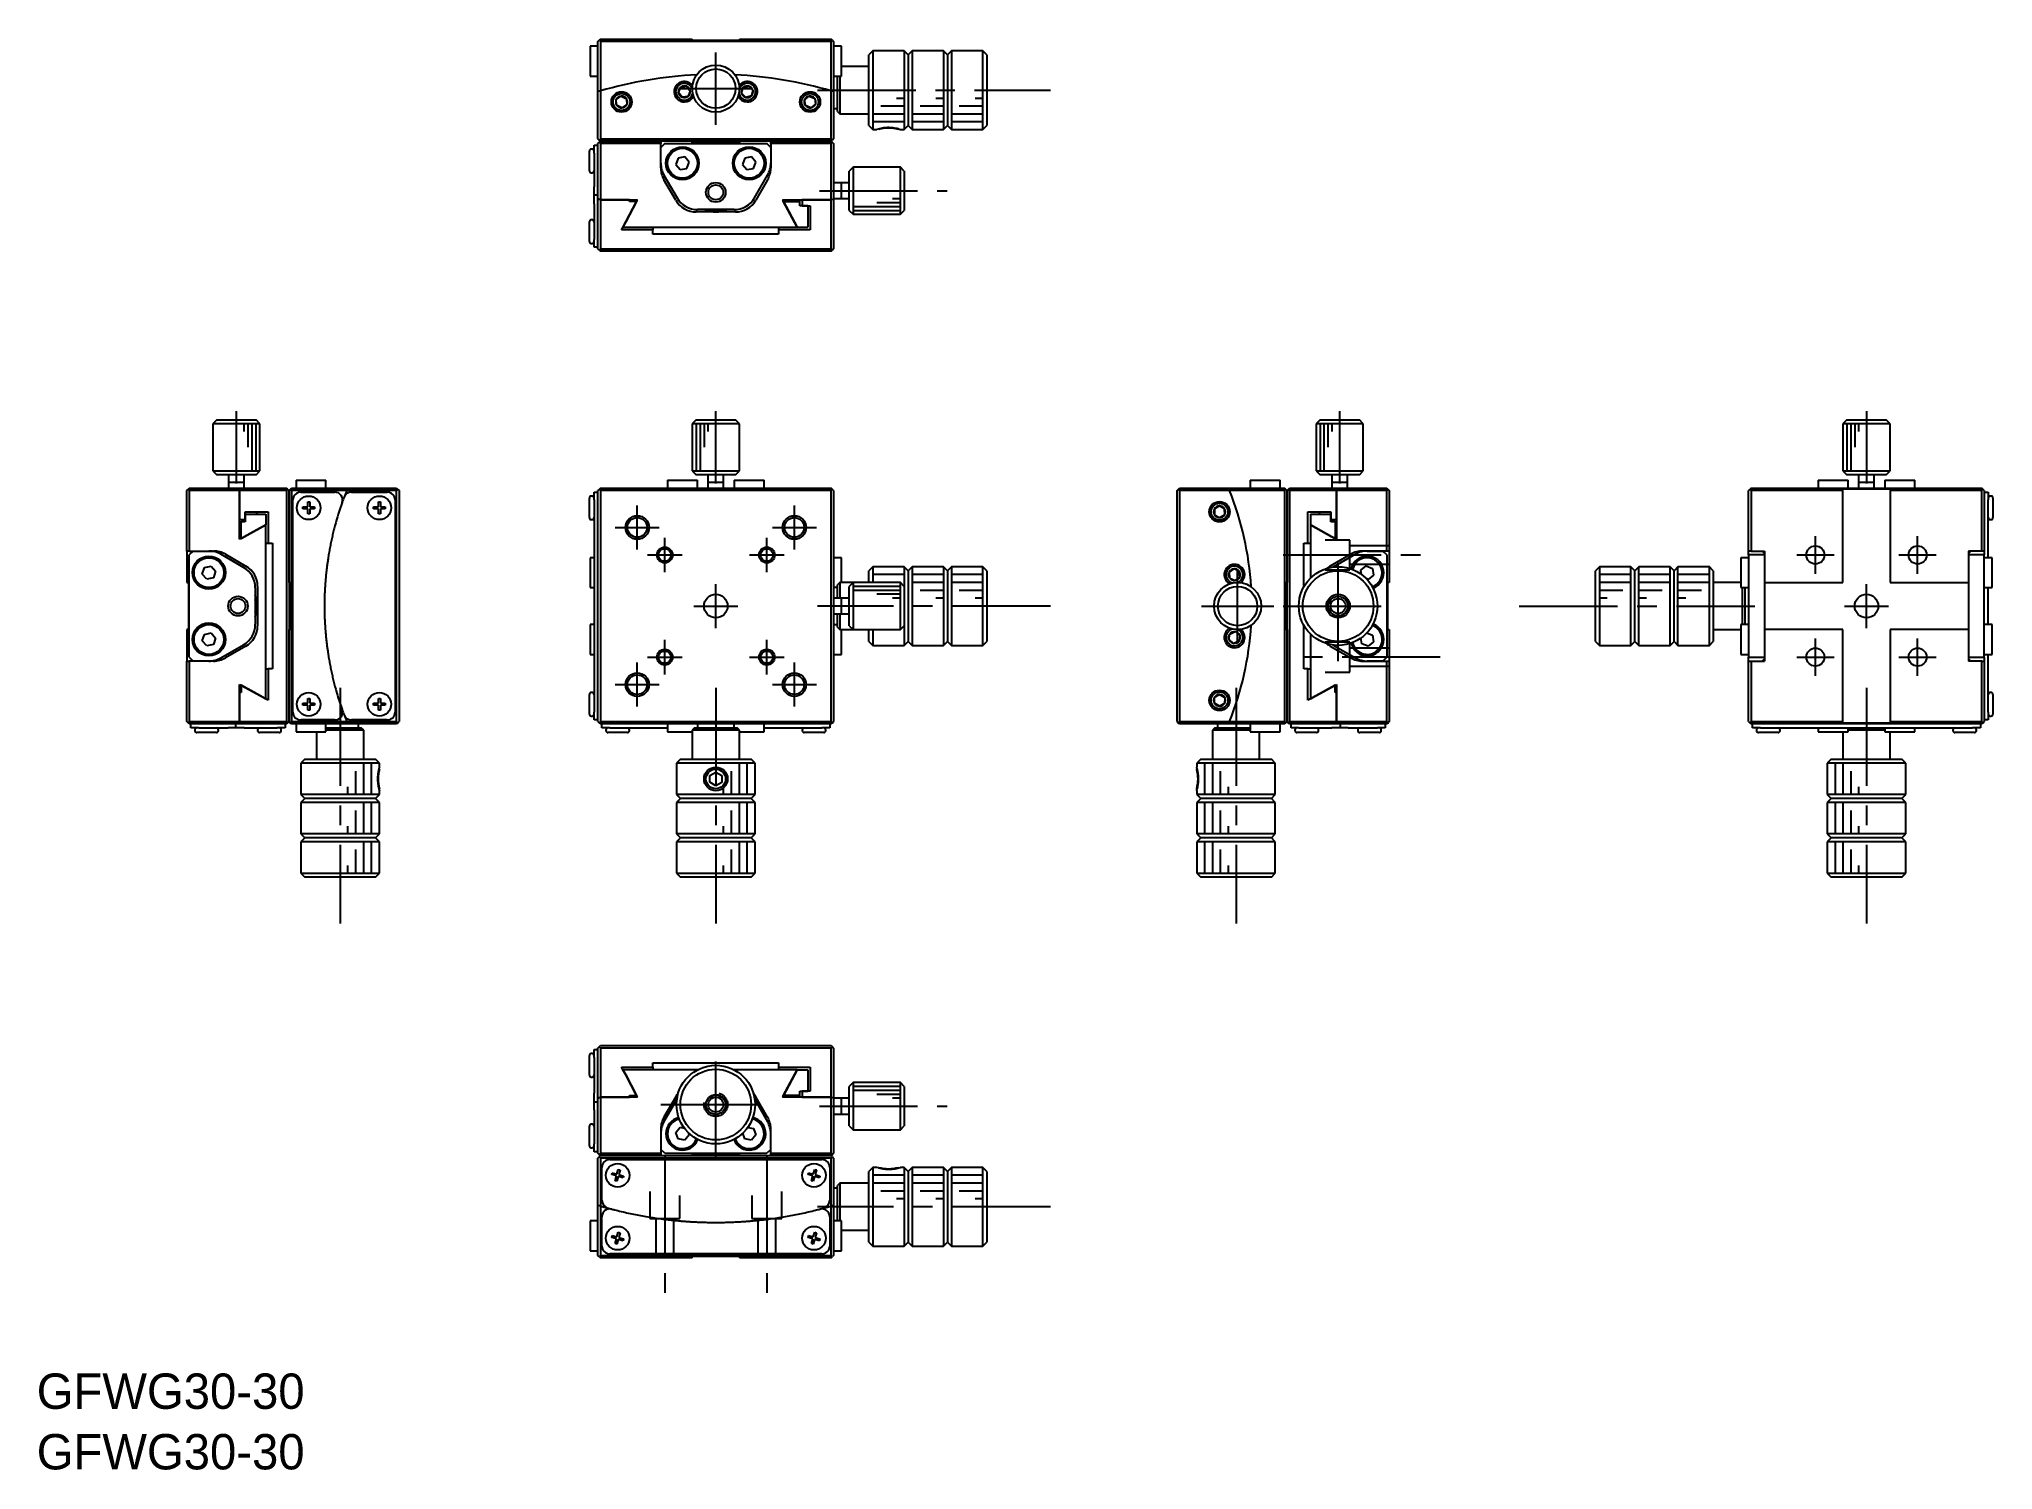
# Model space of a CAD drawing. Extents: x 121 to 369, y 0 to 182.
import ezdxf

# ---------------------------------------------------------------- set-up
doc = ezdxf.new("R2010")
doc.units = 0
doc.header["$LTSCALE"] = 10
doc.linetypes.add('CENTER', pattern=[2, 1.25, -0.25, 0.25, -0.25])
doc.linetypes.add('DASHED', pattern=[0.75, 0.5, -0.25])
doc.layers.get('0').update_dxf_attribs({"linetype": 'CONTINUOUS'})
doc.layers.add('CENTER', color=1, linetype='CENTER')

msp = doc.modelspace()

# ---------------------------------------------------------------- texts
at = {"color": 7}
for p in [(120.29491, 7.729724), (120.29491, 0.023484)]:
    msp.add_text('GFWG30-30', height=4.5, dxfattribs=at).set_placement(p)

# ---------------------------------------------------------------- linework, layer by layer
at = {"color": 7, "linetype": 'CONTINUOUS'}
for p, q in [((191.758052, 181.751849), (191.908052, 181.901849)), ((191.758052, 175.363379), (191.758052, 181.751849)), ((192.058052, 182.051849), (191.908052, 181.901849)), ((191.908052, 181.901849), (192.058052, 181.751849)), ((192.058052, 182.051849), (203.758052, 182.051849)), ((192.058052, 181.751849), (192.058052, 175.451849)), ((221.458052, 181.751849), (192.058052, 181.751849)), ((203.758052, 181.851849), (203.758052, 182.051849)), ((209.758052, 181.851849), (203.758052, 181.851849)), ((209.758052, 182.051849), (209.758052, 181.851849)), ((209.758052, 182.051849), (221.458052, 182.051849)), ((221.608052, 181.901849), (221.458052, 182.051849)), ((221.458052, 181.751849), (221.608052, 181.901849)), ((221.458052, 175.451849), (221.458052, 181.751849)), ((221.608052, 181.901849), (221.758052, 181.751849)), ((221.758052, 181.751849), (221.758052, 175.363379)), ((190.758052, 181.151849), (190.758052, 181.060424)), ((191.758052, 181.151849), (190.758052, 181.151849)), ((190.758052, 181.060424), (190.758052, 177.351849)), ((222.758052, 181.151849), (221.758052, 181.151849)), ((222.758052, 177.351849), (222.758052, 181.151849)), ((226.758052, 180.551849), (226.258052, 180.051849)), ((226.258052, 171.051849), (226.258052, 180.051849)), ((226.758052, 180.551849), (226.758052, 170.551849)), ((230.758052, 180.551849), (226.758052, 180.551849)), ((230.758052, 180.551849), (230.758052, 170.551849)), ((231.258052, 180.051849), (230.758052, 180.551849)), ((231.758052, 180.551849), (231.258052, 180.051849)), ((231.258052, 180.051849), (231.258052, 171.051849)), ((231.758052, 180.551849), (231.758052, 170.551849)), ((235.758052, 180.551849), (231.758052, 180.551849)), ((235.758052, 180.551849), (235.758052, 170.551849)), ((236.258052, 180.051849), (235.758052, 180.551849)), ((236.758052, 180.551849), (236.258052, 180.051849)), ((236.258052, 180.051849), (236.258052, 171.051849)), ((236.758052, 180.551849), (236.758052, 170.551849)), ((240.758052, 180.551849), (236.758052, 180.551849)), ((240.758052, 170.551849), (240.758052, 180.551849)), ((241.258052, 180.051849), (240.758052, 180.551849)), ((241.258052, 180.051849), (241.258052, 171.051849)), ((190.758052, 177.351849), (191.758052, 177.351849)), ((221.758052, 177.351849), (222.758052, 177.351849)), ((222.258052, 172.851849), (222.258052, 177.351849)), ((222.558052, 177.351849), (222.558052, 172.551849)), ((226.258052, 178.551849), (222.758052, 178.551849)), ((191.758052, 169.351849), (191.758052, 175.363379)), ((192.058052, 175.451849), (192.058052, 169.351849)), ((194.133763, 173.636201), (194.085057, 174.383503)), ((194.085945, 174.384675), (194.708774, 174.800507)), ((194.710234, 174.800324), (195.38177, 174.468854)), ((195.38234, 174.467498), (195.431047, 173.720196)), ((202.460576, 174.663367), (202.012963, 175.263762)), ((202.01307, 175.265229), (202.309222, 175.953072)), ((202.310546, 175.953712), (203.05431, 176.041159)), ((203.205558, 174.749987), (202.461793, 174.66254)), ((203.055527, 176.040332), (203.503384, 175.439609)), ((203.503033, 175.43847), (203.206882, 174.750628)), ((210.033165, 175.159394), (210.227718, 175.882569)), ((210.562279, 174.627852), (210.033269, 175.157927)), ((210.228937, 175.883392), (210.952501, 176.076492)), ((211.287166, 174.820307), (210.563602, 174.627208)), ((210.953824, 176.075848), (211.482835, 175.545772)), ((211.482938, 175.544305), (211.288279, 174.820736)), ((218.162431, 173.59607), (218.064714, 174.338555)), ((218.065524, 174.339783), (218.659677, 174.79565)), ((218.661145, 174.795563), (219.353014, 174.508945)), ((219.353673, 174.50763), (219.451389, 173.765145)), ((221.458052, 169.351849), (221.458052, 175.451849)), ((221.758052, 175.363379), (221.758052, 169.351849)), ((194.805869, 173.303375), (194.134334, 173.634845)), ((195.430158, 173.719024), (194.806989, 173.302965)), ((218.854958, 173.308137), (218.163089, 173.594754)), ((219.450579, 173.763917), (218.856103, 173.307801)), ((221.758052, 173.201849), (222.258052, 173.201849)), ((222.258052, 172.851849), (222.558052, 172.551849)), ((222.558052, 172.551849), (226.258052, 172.551849)), ((191.908052, 169.201849), (191.758052, 169.351849)), ((192.058052, 169.351849), (191.908052, 169.201849)), ((192.058052, 169.051849), (191.908052, 169.201849)), ((192.058052, 169.351849), (221.458052, 169.351849)), ((221.608052, 169.201849), (221.458052, 169.351849)), ((221.458052, 169.051849), (221.608052, 169.201849)), ((221.758052, 169.351849), (221.608052, 169.201849)), ((226.258052, 171.051849), (226.758052, 170.551849)), ((226.758052, 170.551849), (227.258057, 170.551849)), ((227.258057, 170.551849), (227.258291, 170.551849)), ((227.258291, 170.551849), (227.258507, 170.551849)), ((230.258047, 170.551849), (230.758052, 170.551849)), ((230.758052, 170.551849), (231.258052, 171.051849)), ((231.258052, 171.051849), (231.758052, 170.551849)), ((231.758052, 170.551849), (235.758052, 170.551849)), ((235.758052, 170.551849), (236.258052, 171.051849)), ((236.258052, 171.051849), (236.758052, 170.551849)), ((236.758052, 170.551849), (240.758052, 170.551849)), ((240.758052, 170.551849), (241.258052, 171.051849)), ((190.658052, 165.301849), (190.658052, 167.801849)), ((191.008052, 168.051849), (190.908052, 168.051849)), ((191.258052, 167.551849), (191.258052, 168.551849)), ((191.258052, 168.551849), (191.758052, 168.551849)), ((191.258052, 167.551849), (191.258052, 163.235616)), ((191.758052, 168.751849), (191.908052, 168.901849)), ((191.758052, 161.714637), (191.758052, 168.751849)), ((191.908052, 168.901849), (192.058052, 169.051849)), ((191.908052, 168.901849), (192.058052, 168.751849)), ((199.758052, 169.051849), (192.058052, 169.051849)), ((192.058052, 169.051849), (199.758052, 169.051849)), ((192.058052, 168.751849), (192.058052, 161.592922)), ((199.758052, 168.751849), (192.058052, 168.751849)), ((213.758052, 169.051849), (199.758052, 169.051849)), ((199.758052, 169.051849), (199.758052, 168.751849)), ((200.258052, 168.751849), (199.758052, 168.251849)), ((199.758052, 168.251849), (199.758052, 168.751849)), ((199.758052, 166.251849), (199.758052, 168.251849)), ((199.758052, 166.251849), (199.758052, 168.251849)), ((200.258052, 168.751849), (213.258052, 168.751849)), ((201.949936, 166.914048), (201.655513, 166.099606)), ((202.802475, 167.066291), (201.949936, 166.914048)), ((203.36059, 166.404093), (202.802475, 167.066291)), ((203.758052, 168.851849), (203.758052, 169.051849)), ((209.758052, 168.851849), (203.758052, 168.851849)), ((209.758052, 169.051849), (209.758052, 168.851849)), ((210.449936, 166.914048), (210.155513, 166.099606)), ((211.302475, 167.066291), (210.449936, 166.914048)), ((211.86059, 166.404093), (211.302475, 167.066291)), ((213.758052, 168.251849), (213.258052, 168.751849)), ((221.458052, 169.051849), (213.758052, 169.051849)), ((213.758052, 169.051849), (221.458052, 169.051849)), ((213.758052, 168.751849), (213.758052, 169.051849)), ((213.758052, 168.751849), (213.758052, 168.251849)), ((221.458052, 168.751849), (213.758052, 168.751849)), ((213.758052, 168.251849), (213.758052, 166.251849)), ((213.758052, 168.251849), (213.758052, 166.251849)), ((221.458052, 169.051849), (221.608052, 168.901849)), ((221.458052, 168.751849), (221.608052, 168.901849)), ((221.458052, 161.592922), (221.458052, 168.751849)), ((221.608052, 168.901849), (221.758052, 168.751849)), ((221.758052, 168.751849), (221.758052, 161.714637)), ((190.908052, 165.051849), (191.008052, 165.051849)), ((199.758052, 165.651849), (199.758052, 166.251849)), ((200.159976, 164.751849), (201.834291, 161.851849)), ((201.655513, 166.099606), (202.213629, 165.437408)), ((202.213629, 165.437408), (203.066168, 165.589651)), ((203.066168, 165.589651), (203.36059, 166.404093)), ((210.155513, 166.099606), (210.713629, 165.437408)), ((210.713629, 165.437408), (211.566168, 165.589651)), ((211.566168, 165.589651), (211.86059, 166.404093)), ((211.681812, 161.851849), (213.356128, 164.751849)), ((213.758052, 166.251849), (213.758052, 165.651849)), ((224.258052, 165.751849), (223.758052, 165.251849)), ((223.758052, 160.251849), (223.758052, 165.251849)), ((224.258052, 165.751849), (224.258052, 159.751849)), ((230.258052, 165.751849), (224.258052, 165.751849)), ((230.258052, 162.455913), (230.258052, 165.751849)), ((230.758052, 165.251849), (230.258052, 165.751849)), ((230.758052, 165.251849), (230.758052, 162.505236)), ((191.258052, 162.235616), (191.258052, 163.235616)), ((191.258052, 162.043869), (191.258052, 162.235616)), ((191.258052, 162.235616), (191.758052, 162.235616)), ((191.258052, 161.107362), (191.258052, 162.043869)), ((191.758052, 155.351849), (191.758052, 161.714637)), ((201.661086, 161.551849), (200.159976, 164.151849)), ((213.356128, 164.151849), (211.855017, 161.551849)), ((221.758052, 161.714637), (221.758052, 155.351849)), ((222.758052, 163.751849), (221.758071, 163.751849)), ((221.758071, 161.751849), (222.763052, 161.751849)), ((222.758052, 163.751849), (222.753052, 163.751849)), ((222.753052, 161.751849), (223.758052, 161.751849)), ((222.758052, 162.751849), (222.758052, 163.751854)), ((223.758052, 163.751849), (222.758052, 163.751849)), ((222.763052, 163.751849), (222.758052, 163.751849)), ((222.758052, 161.751844), (222.758052, 162.751849)), ((230.258052, 159.751849), (230.258052, 162.455913)), ((230.758052, 162.505236), (230.758052, 160.251849)), ((191.258052, 161.107362), (191.258052, 156.551849)), ((192.058052, 161.592922), (195.758052, 161.592922)), ((195.758052, 161.592922), (192.058052, 161.592922)), ((192.058052, 161.592922), (192.058052, 155.351849)), ((196.669189, 161.376646), (195.288618, 158.775118)), ((195.288636, 158.775109), (196.669206, 161.376634)), ((195.758052, 161.592922), (196.784653, 161.592922)), ((195.758052, 161.376634), (195.758052, 161.592922)), ((196.669206, 161.376634), (195.758052, 161.376634)), ((196.71329, 161.459274), (196.669189, 161.376646)), ((196.669206, 161.592922), (196.669206, 161.376634)), ((196.784653, 161.592922), (196.71329, 161.459274)), ((209.256941, 160.051849), (204.259163, 160.051849)), ((209.083736, 160.351849), (204.432368, 160.351849)), ((215.318833, 161.464856), (215.25045, 161.592922)), ((215.25045, 161.592922), (217.758052, 161.592922)), ((215.342531, 161.420461), (215.318833, 161.464856)), ((217.097971, 158.107711), (215.342531, 161.420461)), ((215.36592, 161.592922), (215.36592, 161.376634)), ((215.36592, 161.376634), (217.46592, 161.376634)), ((215.36592, 161.376634), (217.097971, 158.107711)), ((217.46592, 161.376634), (217.46592, 161.592922)), ((217.46592, 160.835086), (217.46592, 161.376634)), ((217.758052, 160.835086), (217.46592, 160.835086)), ((217.758052, 161.592922), (221.458052, 161.592922)), ((217.758052, 161.592922), (217.758052, 160.835086)), ((221.458052, 161.592922), (217.758052, 161.592922)), ((218.46592, 160.835086), (217.758052, 160.835086)), ((217.758052, 160.835086), (218.46592, 160.835086)), ((218.46592, 160.835086), (218.46592, 158.107711)), ((218.46592, 160.835086), (218.758052, 160.835086)), ((218.758052, 160.835086), (218.758052, 159.151854)), ((221.458052, 155.351849), (221.458052, 161.592922)), ((223.758052, 160.251849), (224.258052, 159.751849)), ((224.258052, 159.751849), (230.258052, 159.751849)), ((230.258052, 159.751849), (230.758052, 160.251849)), ((190.658052, 156.301849), (190.658052, 158.801849)), ((191.008052, 159.051849), (190.908052, 159.051849)), ((194.76395, 157.777986), (194.890622, 158.019182)), ((198.758052, 157.777986), (194.76395, 157.777986)), ((194.890622, 158.019182), (194.96033, 158.151785)), ((195.288618, 158.775118), (194.937133, 158.107711)), ((194.937133, 158.107711), (217.097971, 158.107711)), ((194.96033, 158.151785), (195.288636, 158.775109)), ((198.758052, 158.107711), (198.758052, 157.777986)), ((198.758052, 157.227151), (198.758052, 157.777986)), ((214.758052, 157.227151), (198.758052, 157.227151)), ((214.758052, 158.107711), (214.758052, 157.777986)), ((218.758052, 157.777986), (214.758052, 157.777986)), ((214.758052, 157.777986), (214.758052, 157.227151)), ((217.097971, 158.107711), (218.46592, 158.107711)), ((218.758052, 159.151854), (218.758052, 157.777986)), ((190.908052, 156.051849), (191.008052, 156.051849)), ((191.258052, 155.551849), (191.258052, 156.551849)), ((191.758052, 155.551849), (191.258052, 155.551849)), ((191.908052, 155.201849), (191.758052, 155.351849)), ((192.058052, 155.351849), (191.908052, 155.201849)), ((191.908052, 155.201849), (192.058052, 155.051849)), ((192.058052, 155.351849), (221.458052, 155.351849)), ((221.458052, 155.051849), (192.058052, 155.051849)), ((221.608052, 155.201849), (221.458052, 155.351849)), ((221.458052, 155.051849), (221.608052, 155.201849)), ((221.758052, 155.351849), (221.608052, 155.201849)), ((143.22462, 133.605684), (142.72462, 133.105684)), ((143.412773, 133.105684), (142.72462, 133.105684)), ((142.72462, 133.105684), (142.72462, 127.105684)), ((143.22462, 133.605684), (143.798081, 133.605684)), ((148.72462, 133.105684), (143.412773, 133.105684)), ((143.798081, 133.605684), (148.22462, 133.605684)), ((148.72462, 133.105684), (148.22462, 133.605684)), ((148.72462, 127.105684), (148.72462, 133.105684)), ((204.258052, 133.605684), (203.758052, 133.105684)), ((209.758052, 133.105684), (203.758052, 133.105684)), ((203.758052, 133.105684), (203.758052, 127.105684)), ((204.258052, 133.605684), (209.258052, 133.605684)), ((209.758052, 133.105684), (209.258052, 133.605684)), ((209.758052, 127.105684), (209.758052, 133.105684)), ((283.691484, 133.605684), (283.191484, 133.105684)), ((289.191484, 133.105684), (283.191484, 133.105684)), ((283.191484, 133.105684), (283.191484, 127.105684)), ((283.691484, 133.605684), (288.691484, 133.605684)), ((289.191484, 133.105684), (288.691484, 133.605684)), ((289.191484, 127.105684), (289.191484, 133.105684)), ((350.758252, 133.605684), (350.258252, 133.105684)), ((355.170152, 133.105684), (350.258252, 133.105684)), ((350.258252, 133.105684), (350.258252, 127.105684)), ((350.758252, 133.605684), (354.851502, 133.605684)), ((354.851502, 133.605684), (355.758252, 133.605684)), ((356.258252, 133.105684), (355.170152, 133.105684)), ((356.258252, 133.105684), (355.758252, 133.605684)), ((356.258252, 127.105684), (356.258252, 133.105684)), ((142.72462, 127.105684), (148.72462, 127.105684)), ((142.72462, 127.105684), (143.22462, 126.605684)), ((148.22462, 126.605684), (148.72462, 127.105684)), ((203.758052, 127.105684), (208.669952, 127.105684)), ((203.758052, 127.105684), (204.258052, 126.605684)), ((208.669952, 127.105684), (209.758052, 127.105684)), ((209.258052, 126.605684), (209.758052, 127.105684)), ((283.191484, 127.105684), (283.879636, 127.105684)), ((283.191484, 127.105684), (283.691484, 126.605684)), ((283.879636, 127.105684), (289.191484, 127.105684)), ((288.691484, 126.605684), (289.191484, 127.105684)), ((350.258252, 127.105684), (356.258252, 127.105684)), ((350.258252, 127.105684), (350.758252, 126.605684)), ((355.758252, 126.605684), (356.258252, 127.105684)), ((139.42462, 124.597815), (139.57462, 124.747815)), ((139.42462, 116.897815), (139.42462, 124.597815)), ((139.57462, 124.747815), (139.72462, 124.897815)), ((139.72462, 124.597815), (139.57462, 124.747815)), ((139.72462, 124.897815), (146.02462, 124.897815)), ((139.72462, 124.597815), (139.72462, 116.897815)), ((146.113091, 124.597815), (139.72462, 124.597815)), ((148.22462, 126.605684), (143.22462, 126.605684)), ((146.724625, 125.605684), (144.724615, 125.605684)), ((144.72462, 126.605684), (144.72462, 125.600684)), ((144.72462, 125.610684), (144.72462, 124.897835)), ((146.02462, 124.897815), (152.12462, 124.897815)), ((146.113091, 124.597815), (146.113091, 120.897815)), ((152.12462, 124.597815), (146.113091, 124.597815)), ((146.113091, 120.897815), (146.113091, 124.597815)), ((146.72462, 125.605684), (146.72462, 126.605684)), ((146.72462, 125.605684), (146.72462, 125.610684)), ((146.72462, 124.897835), (146.72462, 125.605684)), ((146.72462, 125.600684), (146.72462, 125.605684)), ((152.12462, 124.897815), (152.27462, 124.747815)), ((152.27462, 124.747815), (152.12462, 124.597815)), ((152.12462, 95.197815), (152.12462, 124.597815)), ((152.42462, 124.597815), (152.27462, 124.747815)), ((152.57462, 124.747815), (152.42462, 124.597815)), ((152.42462, 124.597815), (152.42462, 112.897815)), ((152.42462, 112.897815), (152.42462, 124.597815)), ((152.57462, 124.747815), (152.72462, 124.897815)), ((152.72462, 124.597815), (152.57462, 124.747815)), ((152.72462, 124.897815), (159.883547, 124.897815)), ((159.761832, 124.597815), (152.72462, 124.597815)), ((152.72462, 124.597815), (152.72462, 95.197815)), ((153.32462, 125.897815), (157.12462, 125.897815)), ((153.32462, 125.897815), (153.32462, 124.897815)), ((153.92462, 124.397815), (158.240854, 124.397815)), ((157.12462, 124.897815), (157.12462, 125.897815)), ((166.12462, 124.597815), (159.761832, 124.597815)), ((159.883547, 124.897815), (166.12462, 124.897815)), ((160.369107, 124.397815), (164.92462, 124.397815)), ((166.12462, 124.897815), (166.27462, 124.747815)), ((166.27462, 124.747815), (166.12462, 124.597815)), ((166.12462, 95.197815), (166.12462, 124.597815)), ((166.27462, 124.747815), (166.42462, 124.597815)), ((166.42462, 124.597815), (166.42462, 95.197815)), ((191.258052, 124.397815), (191.758052, 124.397815)), ((191.258052, 123.397815), (191.258052, 124.397815)), ((191.908052, 124.747815), (191.758052, 124.597815)), ((191.758052, 95.197815), (191.758052, 124.597815)), ((192.058052, 124.897815), (191.908052, 124.747815)), ((191.908052, 124.747815), (192.058052, 124.597815)), ((192.058052, 124.897815), (221.458052, 124.897815)), ((192.058052, 124.597815), (192.058052, 95.197815)), ((221.458052, 124.597815), (192.058052, 124.597815)), ((200.608052, 125.897815), (204.294881, 125.897815)), ((200.608052, 125.897815), (200.608052, 124.897815)), ((208.351302, 126.605684), (204.258052, 126.605684)), ((204.294881, 125.897815), (204.408052, 125.897815)), ((204.408052, 124.897815), (204.408052, 125.897815)), ((205.917359, 125.605684), (205.758047, 125.605684)), ((205.758052, 126.605684), (205.758052, 125.605684)), ((205.758052, 125.610684), (205.758052, 125.605684)), ((205.758052, 125.605684), (205.758052, 124.897835)), ((205.758052, 125.605684), (205.758052, 125.600684)), ((205.949031, 125.605684), (205.917359, 125.605684)), ((206.014903, 125.605684), (205.949031, 125.605684)), ((206.057302, 125.605684), (206.014903, 125.605684)), ((207.758057, 125.605684), (206.057302, 125.605684)), ((207.758052, 125.605684), (207.758052, 126.605684)), ((207.758052, 125.605684), (207.758052, 125.610684)), ((207.758052, 124.897835), (207.758052, 125.605684)), ((207.758052, 125.600684), (207.758052, 125.605684)), ((209.258052, 126.605684), (208.351302, 126.605684)), ((209.108052, 125.897815), (212.794881, 125.897815)), ((209.108052, 125.897815), (209.108052, 124.897815)), ((212.794881, 125.897815), (212.908052, 125.897815)), ((212.908052, 124.897815), (212.908052, 125.897815)), ((221.608052, 124.747815), (221.458052, 124.897815)), ((221.458052, 124.597815), (221.608052, 124.747815)), ((221.458052, 95.197815), (221.458052, 124.597815)), ((221.758052, 124.597815), (221.608052, 124.747815)), ((221.758052, 124.597815), (221.758052, 95.197815)), ((265.491484, 124.597815), (265.641484, 124.747815)), ((265.491484, 95.197815), (265.491484, 124.597815)), ((265.641484, 124.747815), (265.791484, 124.897815)), ((265.791484, 124.597815), (265.641484, 124.747815)), ((265.791484, 124.897815), (272.032556, 124.897815)), ((272.154271, 124.597815), (265.791484, 124.597815)), ((265.791484, 124.597815), (265.791484, 95.197815)), ((272.032556, 124.897815), (279.191484, 124.897815)), ((279.191484, 124.597815), (272.154271, 124.597815)), ((274.791484, 125.897815), (276.04554, 125.897815)), ((274.791484, 125.897815), (274.791484, 124.897815)), ((276.04554, 125.897815), (278.591484, 125.897815)), ((278.591484, 124.897815), (278.591484, 125.897815)), ((279.191484, 124.897815), (279.341484, 124.747815)), ((279.341484, 124.747815), (279.191484, 124.597815)), ((279.191484, 95.197815), (279.191484, 124.597815)), ((279.491484, 124.597815), (279.341484, 124.747815)), ((279.491484, 124.597815), (279.641484, 124.747815)), ((279.491484, 112.897815), (279.491484, 124.597815)), ((279.491484, 124.597815), (279.491484, 112.897815)), ((279.641484, 124.747815), (279.791484, 124.897815)), ((279.791484, 124.597815), (279.641484, 124.747815)), ((279.791484, 124.897815), (285.891484, 124.897815)), ((285.803013, 124.597815), (279.791484, 124.597815)), ((279.791484, 124.597815), (279.791484, 95.197815)), ((284.264944, 126.605684), (283.691484, 126.605684)), ((288.691484, 126.605684), (284.264944, 126.605684)), ((286.191484, 125.605684), (285.191479, 125.605684)), ((285.191484, 126.605684), (285.191484, 125.605684)), ((285.191484, 125.610684), (285.191484, 125.605684)), ((285.191484, 125.605684), (285.191484, 125.600684)), ((285.191484, 125.605684), (285.191484, 124.897835)), ((285.803013, 120.897815), (285.803013, 124.597815)), ((292.191484, 124.597815), (285.803013, 124.597815)), ((285.803013, 124.597815), (285.803013, 120.897815)), ((285.891484, 124.897815), (292.191484, 124.897815)), ((287.191489, 125.605684), (286.191484, 125.605684)), ((287.191484, 125.600684), (287.191484, 126.605684)), ((287.191484, 124.897835), (287.191484, 125.610684)), ((292.191484, 124.897815), (292.341484, 124.747815)), ((292.341484, 124.747815), (292.191484, 124.597815)), ((292.191484, 116.897815), (292.191484, 124.597815)), ((292.341484, 124.747815), (292.491484, 124.597815)), ((292.491484, 124.597815), (292.491484, 116.897815)), ((338.408252, 124.747815), (338.258252, 124.597815)), ((338.258252, 116.897815), (338.258252, 124.597815)), ((338.558252, 124.897815), (338.408252, 124.747815)), ((338.408252, 124.747815), (338.558252, 124.597815)), ((338.558252, 124.897815), (367.958252, 124.897815)), ((338.558252, 124.597815), (338.558252, 116.897815)), ((350.258252, 124.597815), (338.558252, 124.597815)), ((347.108252, 125.897815), (350.908252, 125.897815)), ((347.108252, 125.897815), (347.108252, 124.897815)), ((350.258252, 124.797815), (356.258252, 124.797815)), ((350.258252, 124.597815), (350.258252, 124.797815)), ((350.258252, 112.897815), (350.258252, 124.597815)), ((355.758252, 126.605684), (350.758252, 126.605684)), ((350.908252, 124.897815), (350.908252, 125.897815)), ((354.258257, 125.605684), (352.258247, 125.605684)), ((352.258252, 126.605684), (352.258252, 125.605684)), ((352.258252, 125.610684), (352.258252, 125.605684)), ((352.258252, 125.605684), (352.258252, 124.897835)), ((352.258252, 125.605684), (352.258252, 125.600684)), ((354.258252, 125.605684), (354.258252, 126.605684)), ((354.258252, 125.605684), (354.258252, 125.610684)), ((354.258252, 124.897835), (354.258252, 125.605684)), ((354.258252, 125.600684), (354.258252, 125.605684)), ((355.608252, 125.897815), (359.408252, 125.897815)), ((355.608252, 125.897815), (355.608252, 124.897815)), ((356.258252, 124.797815), (356.258252, 124.597815)), ((356.258252, 124.597815), (356.258252, 112.897815)), ((367.958252, 124.597815), (356.258252, 124.597815)), ((359.408252, 124.897815), (359.408252, 125.897815)), ((368.108252, 124.747815), (367.958252, 124.897815)), ((367.958252, 124.597815), (368.108252, 124.747815)), ((367.958252, 116.897815), (367.958252, 124.597815)), ((368.258252, 124.597815), (368.108252, 124.747815)), ((368.258252, 124.597815), (368.258252, 116.897815)), ((368.258252, 124.397815), (368.758252, 124.397815)), ((368.758252, 124.397815), (368.758252, 123.397815)), ((146.843979, 121.897815), (147.42462, 121.897815)), ((146.843979, 121.605684), (146.843979, 121.897815)), ((147.42462, 121.897815), (148.724615, 121.897815)), ((148.17462, 121.605684), (148.466752, 121.897815)), ((148.724615, 121.897815), (149.777005, 121.897815)), ((149.777005, 121.897815), (149.777005, 117.897815)), ((152.92462, 96.397815), (152.92462, 123.397815)), ((154.17462, 122.272815), (154.17462, 122.522815)), ((154.17462, 122.522815), (154.79962, 122.522815)), ((154.79962, 122.272815), (154.17462, 122.272815)), ((154.79962, 123.147815), (155.04962, 123.147815)), ((154.79962, 122.522815), (154.79962, 123.147815)), ((154.79962, 121.647815), (154.79962, 122.272815)), ((155.04962, 123.147815), (155.04962, 122.522815)), ((155.04962, 122.522815), (155.67462, 122.522815)), ((155.04962, 122.272815), (155.04962, 121.647815)), ((155.67462, 122.272815), (155.04962, 122.272815)), ((155.67462, 122.522815), (155.67462, 122.272815)), ((163.17462, 122.272815), (163.17462, 122.522815)), ((163.17462, 122.522815), (163.79962, 122.522815)), ((163.79962, 122.272815), (163.17462, 122.272815)), ((163.79962, 123.147815), (164.04962, 123.147815)), ((163.79962, 122.522815), (163.79962, 123.147815)), ((163.79962, 121.647815), (163.79962, 122.272815)), ((164.04962, 123.147815), (164.04962, 122.522815)), ((164.04962, 122.522815), (164.67462, 122.522815)), ((164.04962, 122.272815), (164.04962, 121.647815)), ((164.67462, 122.272815), (164.04962, 122.272815)), ((164.67462, 122.522815), (164.67462, 122.272815)), ((165.92462, 123.397815), (165.92462, 96.397815)), ((190.658052, 122.397815), (190.658052, 123.647815)), ((190.658052, 121.147815), (190.658052, 122.397815)), ((191.008052, 123.897815), (190.908052, 123.897815)), ((191.258052, 123.397815), (191.258052, 96.397815)), ((270.233923, 122.258529), (270.249331, 121.5098)), ((270.87509, 122.647636), (270.234026, 122.259717)), ((271.532651, 122.286923), (270.876529, 122.647944)), ((271.549044, 121.537102), (271.533636, 122.285831)), ((282.139099, 117.897815), (282.139099, 121.897815)), ((282.139099, 121.897815), (283.191489, 121.897815)), ((283.191489, 121.897815), (284.491484, 121.897815)), ((283.449352, 121.897815), (283.741484, 121.605684)), ((284.491484, 121.897815), (285.072125, 121.897815)), ((285.072125, 121.897815), (285.072125, 121.605684)), ((368.758252, 116.047815), (368.758252, 123.397815)), ((369.108252, 123.897815), (369.008252, 123.897815)), ((369.358252, 123.647815), (369.358252, 121.147815)), ((146.113091, 120.897815), (146.843979, 120.897815)), ((146.113091, 118.390214), (146.113091, 120.897815)), ((146.113091, 120.605684), (146.321826, 120.605684)), ((146.843979, 120.605684), (146.321826, 120.605684)), ((146.321826, 118.505684), (146.321826, 120.605684)), ((149.461975, 120.237735), (146.707943, 118.719175)), ((146.707943, 118.719175), (149.461975, 120.237735)), ((146.843979, 120.897815), (146.843979, 121.605684)), ((146.843979, 121.605684), (146.843979, 120.897815)), ((146.843979, 121.605684), (149.461975, 121.605684)), ((146.843979, 120.897815), (146.843979, 120.605684)), ((149.461975, 121.605684), (149.461975, 120.237735)), ((149.461975, 98.076896), (149.461975, 120.237735)), ((155.04962, 121.647815), (154.79962, 121.647815)), ((164.04962, 121.647815), (163.79962, 121.647815)), ((190.908052, 120.897815), (191.008052, 120.897815)), ((270.250316, 121.508708), (270.906439, 121.147687)), ((270.907877, 121.147994), (271.548591, 121.535702)), ((282.454128, 121.605684), (282.454128, 120.237735)), ((282.454128, 121.605684), (285.072125, 121.605684)), ((282.454128, 120.237735), (282.454128, 113.431527)), ((285.20816, 118.719175), (282.454128, 120.237735)), ((282.454128, 120.237735), (285.20816, 118.719175)), ((285.072125, 121.605684), (285.072125, 120.897815)), ((285.072125, 120.897815), (285.072125, 121.605684)), ((285.072125, 120.897815), (285.803013, 120.897815)), ((285.072125, 120.605684), (285.072125, 120.897815)), ((285.594278, 120.605684), (285.072125, 120.605684)), ((285.594278, 120.605684), (285.594278, 118.505684)), ((285.594278, 120.605684), (285.803013, 120.605684)), ((285.803013, 120.897815), (285.803013, 118.390214)), ((369.008252, 120.897815), (369.108252, 120.897815)), ((146.113091, 118.505684), (146.321826, 118.505684)), ((146.288695, 118.487359), (146.113091, 118.390214)), ((146.564859, 118.640077), (146.288695, 118.487359)), ((146.321826, 118.505684), (146.564859, 118.640077)), ((146.707943, 118.719175), (146.564859, 118.640077)), ((146.564859, 118.640077), (146.707943, 118.719175)), ((149.461975, 117.897815), (149.777005, 117.897815)), ((149.777005, 117.897815), (150.3025, 117.897815)), ((150.3025, 117.897815), (150.3025, 101.897815)), ((281.613604, 117.897815), (282.139099, 117.897815)), ((281.613604, 112.313218), (281.613604, 117.897815)), ((282.139099, 117.897815), (282.454128, 117.897815)), ((285.351244, 118.640077), (285.20816, 118.719175)), ((285.20816, 118.719175), (285.351244, 118.640077)), ((285.67337, 118.461936), (285.351244, 118.640077)), ((285.351244, 118.640077), (285.594278, 118.505684)), ((285.594278, 118.505684), (285.803013, 118.505684)), ((285.803013, 118.390214), (285.67337, 118.461936)), ((139.72462, 116.897815), (139.42462, 116.897815)), ((139.42462, 116.897815), (139.42462, 112.897815)), ((140.22462, 116.897815), (139.72462, 116.397815)), ((139.72462, 116.897815), (140.22462, 116.897815)), ((139.72462, 103.397815), (139.72462, 116.397815)), ((140.22462, 116.897815), (142.22462, 116.897815)), ((140.22462, 116.897815), (142.22462, 116.897815)), ((141.378005, 113.965488), (141.643413, 114.789842)), ((141.643413, 114.789842), (142.490028, 114.972169)), ((142.22462, 116.897815), (142.82462, 116.897815)), ((142.490028, 114.972169), (143.071235, 114.330142)), ((146.62462, 114.821576), (143.72462, 116.495891)), ((144.32462, 116.495891), (146.92462, 114.994781)), ((190.758052, 116.047815), (190.758052, 112.247815)), ((191.258052, 116.047815), (190.758052, 116.047815)), ((222.758052, 116.047815), (221.758052, 116.047815)), ((222.758052, 112.897815), (222.758052, 116.047815)), ((226.758052, 114.897815), (226.258052, 114.397815)), ((226.758052, 114.897815), (226.758052, 112.897815)), ((230.758052, 114.897815), (226.758052, 114.897815)), ((230.758052, 114.897815), (230.758052, 112.397815)), ((231.258052, 114.397815), (230.758052, 114.897815)), ((231.758052, 114.897815), (231.258052, 114.397815)), ((231.758052, 114.897815), (231.758052, 104.897815)), ((235.758052, 114.897815), (231.758052, 114.897815)), ((235.758052, 114.897815), (235.758052, 104.897815)), ((236.258052, 114.397815), (235.758052, 114.897815)), ((236.758052, 114.897815), (236.258052, 114.397815)), ((236.758052, 114.897815), (236.758052, 104.897815)), ((240.758052, 114.897815), (236.758052, 114.897815)), ((240.758052, 104.897815), (240.758052, 114.897815)), ((241.258052, 114.397815), (240.758052, 114.897815)), ((272.717542, 114.644161), (272.10817, 114.208146)), ((273.400868, 114.335024), (272.718953, 114.644579)), ((287.591484, 116.495891), (284.991484, 114.994781)), ((288.191484, 116.495891), (285.35253, 114.856821)), ((288.882548, 114.457046), (289.554818, 115.002989)), ((288.969272, 113.914378), (288.882548, 114.457046)), ((289.691484, 116.897815), (289.091484, 116.897815)), ((289.554818, 115.002989), (290.363753, 114.693758)), ((289.691484, 116.897815), (291.691484, 116.897815)), ((291.691484, 116.897815), (289.691484, 116.897815)), ((290.363753, 114.693758), (290.500419, 113.838584)), ((292.191484, 116.397815), (291.691484, 116.897815)), ((292.191484, 116.897815), (291.691484, 116.897815)), ((292.491484, 116.897815), (292.191484, 116.897815)), ((292.191484, 116.397815), (292.191484, 103.397815)), ((292.491484, 116.897815), (292.491484, 112.897815)), ((319.258252, 114.897815), (318.758252, 114.397815)), ((319.258252, 114.897815), (319.258252, 109.897815)), ((323.258252, 114.897815), (319.258252, 114.897815)), ((323.258252, 109.897815), (323.258252, 114.897815)), ((323.758252, 114.397815), (323.258252, 114.897815)), ((324.258252, 114.897815), (323.758252, 114.397815)), ((324.258252, 109.897815), (324.258252, 114.897815)), ((328.258252, 114.897815), (324.258252, 114.897815)), ((328.258252, 109.897815), (328.258252, 114.897815)), ((328.758252, 114.397815), (328.258252, 114.897815)), ((329.258252, 114.897815), (328.758252, 114.397815)), ((329.258252, 109.897815), (329.258252, 114.897815)), ((333.258252, 114.897815), (329.258252, 114.897815)), ((333.258252, 104.897815), (333.258252, 114.897815)), ((333.758252, 114.397815), (333.258252, 114.897815)), ((337.258252, 116.047815), (337.258252, 112.247815)), ((338.258252, 116.047815), (337.258252, 116.047815)), ((338.258252, 116.397815), (338.258252, 116.897815)), ((338.558252, 116.897815), (338.258252, 116.897815)), ((338.258252, 116.397815), (338.258252, 103.397815)), ((340.258252, 116.397815), (338.258252, 116.397815)), ((338.558252, 116.897815), (340.258252, 116.897815)), ((340.258252, 116.597815), (339.958252, 116.897815)), ((340.258252, 116.897815), (340.258252, 112.897815)), ((366.558252, 116.897815), (366.258252, 116.597815)), ((367.958252, 116.897815), (366.258252, 116.897815)), ((366.258252, 116.897815), (366.258252, 112.897815)), ((368.258252, 116.397815), (366.258252, 116.397815)), ((368.258252, 116.897815), (367.958252, 116.897815)), ((368.258252, 116.897815), (368.258252, 116.397815)), ((368.258252, 103.397815), (368.258252, 116.397815)), ((369.258252, 116.047815), (368.258252, 116.047815)), ((369.258252, 114.730101), (369.258252, 116.047815)), ((369.258252, 112.247815), (369.258252, 114.730101)), ((139.42462, 112.897815), (139.62462, 112.897815)), ((139.62462, 112.897815), (139.62462, 106.897815)), ((141.959213, 113.323462), (141.378005, 113.965488)), ((142.805828, 113.505789), (141.959213, 113.323462)), ((143.071235, 114.330142), (142.805828, 113.505789)), ((148.12462, 112.223499), (148.12462, 107.572131)), ((148.42462, 112.396705), (148.42462, 107.398926)), ((152.42462, 112.897815), (152.42462, 106.897815)), ((152.42462, 112.897815), (152.62462, 112.897815)), ((152.62462, 112.897815), (152.62462, 106.897815)), ((190.758052, 112.247815), (191.258052, 112.247815)), ((222.258052, 112.247815), (221.758052, 112.247815)), ((222.558052, 112.897815), (222.258052, 112.597815)), ((222.258052, 110.897815), (222.258052, 112.597815)), ((222.558052, 112.897815), (222.558052, 110.897815)), ((224.258052, 112.897815), (222.558052, 112.897815)), ((224.258052, 112.897815), (223.758052, 112.397815)), ((223.758052, 107.397815), (223.758052, 112.397815)), ((224.258052, 112.897815), (224.258052, 106.897815)), ((230.258052, 112.897815), (224.258052, 112.897815)), ((226.258052, 112.897815), (226.258052, 114.397815)), ((230.258052, 112.883183), (230.258052, 112.897815)), ((230.758052, 112.397815), (230.258052, 112.897815)), ((230.258052, 106.897815), (230.258052, 112.883183)), ((230.758052, 112.397815), (230.758052, 112.385622)), ((230.758052, 112.385622), (230.758052, 107.397815)), ((231.258052, 114.397815), (231.258052, 105.397815)), ((236.258052, 114.397815), (236.258052, 105.397815)), ((241.258052, 114.397815), (241.258052, 105.397815)), ((272.108158, 114.206953), (272.181033, 113.46162)), ((272.1821, 113.460607), (272.864015, 113.151052)), ((272.865425, 113.151469), (273.474465, 113.587247)), ((273.474809, 113.588677), (273.401934, 114.334011)), ((279.291484, 112.897815), (279.491484, 112.897815)), ((279.291484, 106.897815), (279.291484, 112.897815)), ((279.491484, 106.897815), (279.491484, 112.897815)), ((289.828149, 113.292641), (289.567684, 113.392209)), ((290.500419, 113.838584), (289.828149, 113.292641)), ((292.291484, 112.897815), (292.291484, 106.897815)), ((292.491484, 112.897815), (292.291484, 112.897815)), ((318.758252, 109.897815), (318.758252, 114.397815)), ((323.758252, 109.897815), (323.758252, 114.397815)), ((328.758252, 109.897815), (328.758252, 114.397815)), ((333.758252, 114.397815), (333.758252, 105.397815)), ((337.258252, 112.897815), (333.758252, 112.897815)), ((337.258252, 112.247815), (338.258252, 112.247815)), ((337.458252, 107.547815), (337.458252, 112.247815)), ((337.758252, 112.247815), (337.758252, 107.547815)), ((340.258252, 112.897815), (350.258252, 112.897815)), ((340.258252, 112.897815), (340.258252, 106.897815)), ((356.258252, 112.897815), (366.258252, 112.897815)), ((366.258252, 112.897815), (366.258252, 106.897815)), ((368.258252, 112.247815), (369.258252, 112.247815)), ((368.758252, 107.547815), (368.758252, 112.247815)), ((222.758052, 110.897815), (221.758071, 110.897815)), ((222.758052, 110.897815), (222.753052, 110.897815)), ((222.758052, 109.869161), (222.758052, 110.89782)), ((222.763052, 110.897815), (222.758052, 110.897815)), ((223.758052, 110.897815), (222.758052, 110.897815)), ((222.758052, 109.845479), (222.758052, 109.869161)), ((222.758052, 109.74138), (222.758052, 109.845479)), ((222.758052, 108.89781), (222.758052, 109.74138)), ((285.041484, 109.897815), (285.041484, 110.710219)), ((285.041484, 109.085411), (285.041484, 109.897815)), ((318.758252, 105.397815), (318.758252, 109.897815)), ((319.258252, 109.897815), (319.258252, 104.897815)), ((323.258252, 104.897815), (323.258252, 109.897815)), ((323.758252, 105.397815), (323.758252, 109.897815)), ((324.258252, 104.897815), (324.258252, 109.897815)), ((328.258252, 104.897815), (328.258252, 109.897815)), ((328.758252, 105.397815), (328.758252, 109.897815)), ((329.258252, 104.897815), (329.258252, 109.897815)), ((190.758052, 107.547815), (190.758052, 103.747815)), ((191.258052, 107.547815), (190.758052, 107.547815)), ((221.758052, 107.547815), (222.258052, 107.547815)), ((221.758071, 108.897815), (222.758052, 108.897815)), ((222.258052, 107.197815), (222.258052, 108.897815)), ((222.258052, 107.197815), (222.558052, 106.897815)), ((222.558052, 108.897815), (222.558052, 106.897815)), ((222.753052, 108.897815), (222.758052, 108.897815)), ((222.758052, 108.897815), (222.763052, 108.897815)), ((222.758052, 108.897815), (223.758052, 108.897815)), ((223.758052, 107.397815), (224.258052, 106.897815)), ((230.258052, 106.897815), (230.758052, 107.397815)), ((230.758052, 107.397815), (230.758052, 104.897815)), ((281.613604, 101.897815), (281.613604, 107.482412)), ((337.258252, 107.547815), (337.258252, 103.747815)), ((338.258252, 107.547815), (337.258252, 107.547815)), ((369.258252, 107.547815), (368.258252, 107.547815)), ((369.258252, 106.230101), (369.258252, 107.547815)), ((139.62462, 106.897815), (139.42462, 106.897815)), ((139.42462, 106.897815), (139.42462, 102.897815)), ((141.378005, 105.465488), (141.643413, 106.289842)), ((141.959213, 104.823462), (141.378005, 105.465488)), ((141.643413, 106.289842), (142.490028, 106.472169)), ((142.805828, 105.005789), (141.959213, 104.823462)), ((142.490028, 106.472169), (143.071235, 105.830142)), ((143.071235, 105.830142), (142.805828, 105.005789)), ((143.72462, 103.299739), (146.62462, 104.974055)), ((146.92462, 104.80085), (144.32462, 103.299739)), ((152.42462, 106.897815), (152.42462, 95.197815)), ((152.42462, 95.197815), (152.42462, 106.897815)), ((152.62462, 106.897815), (152.42462, 106.897815)), ((222.558052, 106.897815), (224.258052, 106.897815)), ((222.758052, 103.873067), (222.758052, 106.897815)), ((224.258052, 106.897815), (230.258052, 106.897815)), ((226.258052, 105.397815), (226.258052, 106.897815)), ((226.258052, 105.397815), (226.758052, 104.897815)), ((226.758052, 106.897815), (226.758052, 104.897815)), ((226.758052, 104.897815), (230.758052, 104.897815)), ((230.758052, 104.897815), (231.258052, 105.397815)), ((231.258052, 105.397815), (231.758052, 104.897815)), ((231.758052, 104.897815), (235.758052, 104.897815)), ((235.758052, 104.897815), (236.258052, 105.397815)), ((236.258052, 105.397815), (236.758052, 104.897815)), ((236.758052, 104.897815), (240.758052, 104.897815)), ((240.758052, 104.897815), (241.258052, 105.397815)), ((272.108158, 105.588677), (272.181033, 106.334011)), ((272.717542, 105.151469), (272.10817, 105.587485)), ((272.1821, 106.335024), (272.864015, 106.644579)), ((273.400868, 105.460607), (272.718953, 105.151052)), ((272.865425, 106.644161), (273.474465, 106.208383)), ((273.474809, 106.206953), (273.401934, 105.46162)), ((279.491484, 106.897815), (279.291484, 106.897815)), ((279.491484, 95.197815), (279.491484, 106.897815)), ((279.491484, 106.897815), (279.491484, 95.197815)), ((282.454128, 106.364104), (282.454128, 98.076896)), ((284.991484, 104.80085), (287.591484, 103.299739)), ((285.35253, 104.938809), (288.191484, 103.299739)), ((289.019214, 105.101872), (288.902443, 105.832558)), ((289.828149, 104.792641), (289.019214, 105.101872)), ((289.634081, 106.47269), (290.363753, 106.193758)), ((290.500419, 105.338584), (289.828149, 104.792641)), ((290.363753, 106.193758), (290.500419, 105.338584)), ((292.291484, 106.897815), (292.491484, 106.897815)), ((292.491484, 106.897815), (292.491484, 102.897815)), ((318.758252, 105.397815), (319.258252, 104.897815)), ((319.258252, 104.897815), (323.258252, 104.897815)), ((323.258252, 104.897815), (323.758252, 105.397815)), ((323.758252, 105.397815), (324.258252, 104.897815)), ((324.258252, 104.897815), (328.258252, 104.897815)), ((328.258252, 104.897815), (328.758252, 105.397815)), ((328.758252, 105.397815), (329.258252, 104.897815)), ((329.258252, 104.897815), (333.258252, 104.897815)), ((333.258252, 104.897815), (333.758252, 105.397815)), ((333.758252, 106.897815), (337.258252, 106.897815)), ((350.258252, 106.897815), (340.258252, 106.897815)), ((340.258252, 106.897815), (340.258252, 102.897815)), ((350.258252, 95.197815), (350.258252, 106.897815)), ((356.258252, 106.897815), (356.258252, 95.197815)), ((366.258252, 106.897815), (356.258252, 106.897815)), ((366.258252, 106.897815), (366.258252, 102.897815)), ((369.258252, 103.747815), (369.258252, 106.230101)), ((139.42462, 95.197815), (139.42462, 102.897815)), ((139.42462, 102.897815), (139.72462, 102.897815)), ((139.72462, 103.397815), (140.22462, 102.897815)), ((139.72462, 102.897815), (139.72462, 95.197815)), ((140.22462, 102.897815), (139.72462, 102.897815)), ((142.22462, 102.897815), (140.22462, 102.897815)), ((142.22462, 102.897815), (140.22462, 102.897815)), ((142.82462, 102.897815), (142.22462, 102.897815)), ((190.758052, 103.747815), (191.258052, 103.747815)), ((221.758052, 103.747815), (222.758052, 103.747815)), ((222.758052, 103.747815), (222.758052, 103.873067)), ((289.091484, 102.897815), (289.691484, 102.897815)), ((291.691484, 102.897815), (289.691484, 102.897815)), ((289.691484, 102.897815), (291.691484, 102.897815)), ((291.691484, 102.897815), (292.191484, 103.397815)), ((291.691484, 102.897815), (292.191484, 102.897815)), ((292.191484, 95.197815), (292.191484, 102.897815)), ((292.191484, 102.897815), (292.491484, 102.897815)), ((292.491484, 102.897815), (292.491484, 95.197815)), ((337.258252, 103.747815), (338.258252, 103.747815)), ((338.258252, 102.897815), (338.258252, 103.397815)), ((338.258252, 103.397815), (340.258252, 103.397815)), ((338.258252, 102.897815), (338.558252, 102.897815)), ((338.258252, 95.197815), (338.258252, 102.897815)), ((338.558252, 102.897815), (338.558252, 95.197815)), ((338.558252, 102.897815), (340.258252, 102.897815)), ((339.958252, 102.897815), (340.258252, 103.197815)), ((366.258252, 103.397815), (368.258252, 103.397815)), ((366.258252, 103.197815), (366.558252, 102.897815)), ((367.958252, 102.897815), (366.258252, 102.897815)), ((367.958252, 95.197815), (367.958252, 102.897815)), ((367.958252, 102.897815), (368.258252, 102.897815)), ((368.258252, 103.747815), (369.258252, 103.747815)), ((368.258252, 103.397815), (368.258252, 102.897815)), ((368.258252, 102.897815), (368.258252, 95.197815)), ((368.758252, 96.397815), (368.758252, 103.747815)), ((146.113091, 99.924417), (146.234311, 99.857354)), ((146.113091, 98.897815), (146.113091, 99.924417)), ((146.113091, 99.80897), (146.321826, 99.80897)), ((146.234311, 99.857354), (146.281411, 99.831301)), ((146.281411, 99.831301), (146.351073, 99.792771)), ((146.321826, 99.80897), (146.321826, 98.897815)), ((148.780323, 98.452061), (146.321826, 99.80897)), ((146.351073, 99.792771), (148.780313, 98.452044)), ((149.461975, 101.897815), (149.777005, 101.897815)), ((149.777005, 101.897815), (149.777005, 97.903714)), ((150.3025, 101.897815), (149.777005, 101.897815)), ((282.139099, 101.897815), (281.613604, 101.897815)), ((282.139099, 97.903714), (282.139099, 101.897815)), ((282.139099, 101.897815), (282.454128, 101.897815)), ((285.594278, 99.80897), (283.135781, 98.452061)), ((283.13579, 98.452044), (285.56503, 99.792771)), ((285.56503, 99.792771), (285.634693, 99.831301)), ((285.594278, 98.897815), (285.594278, 99.80897)), ((285.594278, 99.80897), (285.803013, 99.80897)), ((285.634693, 99.831301), (285.681793, 99.857354)), ((285.681793, 99.857354), (285.803013, 99.924417)), ((285.803013, 99.924417), (285.803013, 98.897815)), ((146.113091, 98.897815), (146.113091, 95.197815)), ((146.321826, 98.897815), (146.113091, 98.897815)), ((146.113091, 95.197815), (146.113091, 98.897815)), ((148.780313, 98.452044), (149.461975, 98.076896)), ((149.382706, 98.120518), (148.780323, 98.452061)), ((149.461833, 98.076997), (149.382706, 98.120518)), ((149.549605, 98.028728), (149.461833, 98.076997)), ((149.777005, 97.903714), (149.549605, 98.028728)), ((154.17462, 97.272815), (154.17462, 97.522815)), ((154.17462, 97.522815), (154.79962, 97.522815)), ((154.79962, 97.272815), (154.17462, 97.272815)), ((154.79962, 98.147815), (155.04962, 98.147815)), ((154.79962, 97.522815), (154.79962, 98.147815)), ((154.79962, 96.647815), (154.79962, 97.272815)), ((155.04962, 98.147815), (155.04962, 97.522815)), ((155.04962, 97.522815), (155.67462, 97.522815)), ((155.04962, 97.272815), (155.04962, 96.647815)), ((155.67462, 97.272815), (155.04962, 97.272815)), ((155.67462, 97.522815), (155.67462, 97.272815)), ((163.17462, 97.272815), (163.17462, 97.522815)), ((163.17462, 97.522815), (163.79962, 97.522815)), ((163.79962, 97.272815), (163.17462, 97.272815)), ((163.79962, 98.147815), (164.04962, 98.147815)), ((163.79962, 97.522815), (163.79962, 98.147815)), ((163.79962, 96.647815), (163.79962, 97.272815)), ((164.04962, 98.147815), (164.04962, 97.522815)), ((164.04962, 97.522815), (164.67462, 97.522815)), ((164.04962, 97.272815), (164.04962, 96.647815)), ((164.67462, 97.272815), (164.04962, 97.272815)), ((164.67462, 97.522815), (164.67462, 97.272815)), ((190.658052, 97.397815), (190.658052, 98.647815)), ((190.658052, 96.147815), (190.658052, 97.397815)), ((191.008052, 98.897815), (190.908052, 98.897815)), ((270.233923, 97.537102), (270.249331, 98.285831)), ((270.87509, 97.147994), (270.234026, 97.535914)), ((270.250316, 98.286923), (270.906439, 98.647944)), ((271.532651, 97.508708), (270.876529, 97.147687)), ((270.907877, 98.647636), (271.548591, 98.259928)), ((271.549044, 98.258529), (271.533636, 97.5098)), ((282.366495, 98.028726), (282.139099, 97.903714)), ((282.45427, 98.076997), (282.366495, 98.028726)), ((282.454128, 98.076896), (283.13579, 98.452044)), ((282.533397, 98.120518), (282.45427, 98.076997)), ((283.135781, 98.452061), (282.533397, 98.120518)), ((285.803013, 98.897815), (285.594278, 98.897815)), ((285.803013, 95.197815), (285.803013, 98.897815)), ((285.803013, 98.897815), (285.803013, 95.197815)), ((369.108252, 98.897815), (369.008252, 98.897815)), ((369.358252, 98.647815), (369.358252, 96.147815)), ((139.57462, 95.047815), (139.42462, 95.197815)), ((139.57462, 95.047815), (139.72462, 95.197815)), ((139.72462, 94.897815), (139.57462, 95.047815)), ((139.72462, 95.197815), (146.113091, 95.197815)), ((146.02462, 94.897815), (139.72462, 94.897815)), ((139.92462, 94.397815), (139.92462, 94.897815)), ((145.655904, 94.397815), (145.655904, 94.897815)), ((152.12462, 94.897815), (146.02462, 94.897815)), ((146.113091, 95.197815), (152.12462, 95.197815)), ((151.92462, 94.897815), (151.92462, 94.397815)), ((152.12462, 95.197815), (152.27462, 95.047815)), ((152.27462, 95.047815), (152.12462, 94.897815)), ((152.27462, 95.047815), (152.42462, 95.197815)), ((152.42462, 95.197815), (152.57462, 95.047815)), ((152.57462, 95.047815), (152.72462, 95.197815)), ((152.72462, 94.897815), (152.57462, 95.047815)), ((152.72462, 95.197815), (159.761832, 95.197815)), ((159.883547, 94.897815), (152.72462, 94.897815)), ((153.32462, 94.897815), (153.32462, 93.897815)), ((158.240854, 95.397815), (153.92462, 95.397815)), ((155.04962, 96.647815), (154.79962, 96.647815)), ((157.12462, 93.897815), (157.12462, 94.897815)), ((159.761832, 95.197815), (166.12462, 95.197815)), ((166.12462, 94.897815), (159.883547, 94.897815)), ((164.92462, 95.397815), (160.369107, 95.397815)), ((161.27462, 94.397815), (161.27462, 94.897815)), ((164.04962, 96.647815), (163.79962, 96.647815)), ((166.12462, 95.197815), (166.27462, 95.047815)), ((166.27462, 95.047815), (166.12462, 94.897815)), ((166.27462, 95.047815), (166.42462, 95.197815)), ((190.908052, 95.897815), (191.008052, 95.897815)), ((191.258052, 95.397815), (191.258052, 96.397815)), ((191.758052, 95.397815), (191.258052, 95.397815)), ((191.758052, 95.197815), (191.908052, 95.047815)), ((191.908052, 95.047815), (192.058052, 95.197815)), ((191.908052, 95.047815), (192.058052, 94.897815)), ((192.058052, 95.197815), (221.458052, 95.197815)), ((221.458052, 94.897815), (192.058052, 94.897815)), ((192.258052, 94.397815), (192.258052, 94.897815)), ((200.608052, 94.897815), (200.608052, 93.897815)), ((204.408052, 94.897815), (204.408052, 94.397815)), ((209.108052, 94.397815), (209.108052, 94.897815)), ((212.908052, 93.897815), (212.908052, 94.897815)), ((221.258052, 94.897815), (221.258052, 94.397815)), ((221.458052, 95.197815), (221.608052, 95.047815)), ((221.458052, 94.897815), (221.608052, 95.047815)), ((221.608052, 95.047815), (221.758052, 95.197815)), ((265.491484, 95.197815), (265.641484, 95.047815)), ((265.641484, 95.047815), (265.791484, 95.197815)), ((265.791484, 94.897815), (265.641484, 95.047815)), ((265.791484, 95.197815), (272.154271, 95.197815)), ((272.032556, 94.897815), (265.791484, 94.897815)), ((270.641484, 94.897815), (270.641484, 94.397815)), ((279.191484, 94.897815), (272.032556, 94.897815)), ((272.154271, 95.197815), (279.191484, 95.197815)), ((274.791484, 94.897815), (274.791484, 93.897815)), ((278.591484, 93.897815), (278.591484, 94.897815)), ((279.191484, 95.197815), (279.341484, 95.047815)), ((279.341484, 95.047815), (279.191484, 94.897815)), ((279.341484, 95.047815), (279.491484, 95.197815)), ((279.641484, 95.047815), (279.491484, 95.197815)), ((279.641484, 95.047815), (279.791484, 95.197815)), ((279.791484, 94.897815), (279.641484, 95.047815)), ((279.791484, 95.197815), (285.803013, 95.197815)), ((285.891484, 94.897815), (279.791484, 94.897815)), ((279.991484, 94.397815), (279.991484, 94.897815)), ((285.803013, 95.197815), (292.191484, 95.197815)), ((292.191484, 94.897815), (285.891484, 94.897815)), ((286.2602, 94.897815), (286.2602, 94.397815)), ((291.991484, 94.897815), (291.991484, 94.397815)), ((292.191484, 95.197815), (292.341484, 95.047815)), ((292.341484, 95.047815), (292.191484, 94.897815)), ((292.491484, 95.197815), (292.341484, 95.047815)), ((338.258252, 95.197815), (338.408252, 95.047815)), ((338.558252, 95.197815), (338.408252, 95.047815)), ((338.408252, 95.047815), (338.558252, 94.897815)), ((338.558252, 95.197815), (350.258252, 95.197815)), ((367.958252, 94.897815), (338.558252, 94.897815)), ((338.758252, 94.397815), (338.758252, 94.897815)), ((350.258252, 94.997815), (350.258252, 95.197815)), ((356.258252, 94.997815), (350.258252, 94.997815)), ((356.258252, 95.197815), (356.258252, 94.997815)), ((356.258252, 95.197815), (367.958252, 95.197815)), ((367.758252, 94.897815), (367.758252, 94.397815)), ((368.108252, 95.047815), (367.958252, 95.197815)), ((367.958252, 94.897815), (368.108252, 95.047815)), ((368.108252, 95.047815), (368.258252, 95.197815)), ((368.758252, 95.397815), (368.258252, 95.397815)), ((368.758252, 96.397815), (368.758252, 95.397815)), ((369.008252, 95.897815), (369.108252, 95.897815)), ((140.92462, 94.397815), (139.92462, 94.397815)), ((140.42462, 94.147815), (140.42462, 94.047815)), ((143.17462, 93.797815), (140.67462, 93.797815)), ((140.92462, 94.397815), (144.655904, 94.397815)), ((143.42462, 94.047815), (143.42462, 94.147815)), ((145.655904, 94.397815), (144.655904, 94.397815)), ((145.713514, 94.397815), (145.655904, 94.397815)), ((145.760495, 94.397815), (145.713514, 94.397815)), ((146.725526, 94.397815), (145.760495, 94.397815)), ((146.725526, 94.397815), (150.92462, 94.397815)), ((148.42462, 94.147815), (148.42462, 94.047815)), ((151.17462, 93.797815), (148.67462, 93.797815)), ((151.92462, 94.397815), (150.92462, 94.397815)), ((151.42462, 94.047815), (151.42462, 94.147815)), ((153.32462, 93.897815), (157.12462, 93.897815)), ((155.92462, 93.897815), (155.92462, 90.397815)), ((157.12462, 94.397815), (161.62462, 94.397815)), ((161.92462, 94.097815), (157.12462, 94.097815)), ((161.92462, 94.097815), (161.62462, 94.397815)), ((161.92462, 90.397815), (161.92462, 94.097815)), ((193.258052, 94.397815), (192.258052, 94.397815)), ((192.758052, 94.147815), (192.758052, 94.047815)), ((194.606353, 93.797815), (193.008052, 93.797815)), ((193.258052, 94.397815), (200.608052, 94.397815)), ((195.508052, 93.797815), (194.606353, 93.797815)), ((195.758052, 94.047815), (195.758052, 94.147815)), ((200.608052, 93.897815), (203.758052, 93.897815)), ((204.058052, 94.397815), (203.758052, 94.097815)), ((206.758052, 94.097815), (203.758052, 94.097815)), ((203.758052, 94.097815), (203.758052, 90.397815)), ((204.058052, 94.397815), (206.758052, 94.397815)), ((206.758052, 94.397815), (209.458052, 94.397815)), ((209.758052, 94.097815), (206.758052, 94.097815)), ((209.758052, 94.097815), (209.458052, 94.397815)), ((209.758052, 90.397815), (209.758052, 94.097815)), ((209.758052, 93.897815), (212.794881, 93.897815)), ((212.794881, 93.897815), (212.908052, 93.897815)), ((212.908052, 94.397815), (220.258052, 94.397815)), ((217.758052, 94.147815), (217.758052, 94.047815)), ((219.606353, 93.797815), (218.008052, 93.797815)), ((220.508052, 93.797815), (219.606353, 93.797815)), ((221.258052, 94.397815), (220.258052, 94.397815)), ((220.758052, 94.047815), (220.758052, 94.147815)), ((270.291484, 94.397815), (269.991484, 94.097815)), ((269.991484, 94.097815), (269.991484, 90.397815)), ((274.791484, 94.097815), (269.991484, 94.097815)), ((270.291484, 94.397815), (274.791484, 94.397815)), ((274.791484, 93.897815), (276.04554, 93.897815)), ((275.991484, 90.397815), (275.991484, 93.897815)), ((276.04554, 93.897815), (278.591484, 93.897815)), ((280.991484, 94.397815), (279.991484, 94.397815)), ((280.491484, 94.147815), (280.491484, 94.047815)), ((280.790989, 93.797815), (280.741484, 93.797815)), ((283.241484, 93.797815), (280.790989, 93.797815)), ((280.991484, 94.397815), (285.190578, 94.397815)), ((283.491484, 94.047815), (283.491484, 94.147815)), ((286.155609, 94.397815), (285.190578, 94.397815)), ((286.202589, 94.397815), (286.155609, 94.397815)), ((286.2602, 94.397815), (286.202589, 94.397815)), ((287.2602, 94.397815), (286.2602, 94.397815)), ((287.2602, 94.397815), (290.991484, 94.397815)), ((288.491484, 94.147815), (288.491484, 94.047815)), ((288.790989, 93.797815), (288.741484, 93.797815)), ((291.241484, 93.797815), (288.790989, 93.797815)), ((291.991484, 94.397815), (290.991484, 94.397815)), ((291.491484, 94.047815), (291.491484, 94.147815)), ((339.758252, 94.397815), (338.758252, 94.397815)), ((339.258252, 94.147815), (339.258252, 94.047815)), ((342.008252, 93.797815), (339.508252, 93.797815)), ((339.758252, 94.397815), (366.758252, 94.397815)), ((342.258252, 94.047815), (342.258252, 94.147815)), ((347.108252, 94.397815), (347.108252, 93.897815)), ((347.108252, 93.897815), (350.908252, 93.897815)), ((350.258252, 93.897815), (350.258252, 90.397815)), ((350.908252, 93.897815), (350.908252, 94.397815)), ((355.608252, 94.097815), (350.908252, 94.097815)), ((355.608252, 94.397815), (355.608252, 93.897815)), ((355.608252, 93.897815), (359.408252, 93.897815)), ((356.258252, 90.397815), (356.258252, 93.897815)), ((359.408252, 93.897815), (359.408252, 94.397815)), ((364.258252, 94.147815), (364.258252, 94.047815)), ((367.008252, 93.797815), (364.508252, 93.797815)), ((367.758252, 94.397815), (366.758252, 94.397815)), ((367.258252, 94.047815), (367.258252, 94.147815)), ((154.42462, 90.397815), (153.92462, 89.897815)), ((163.92462, 89.897815), (153.92462, 89.897815)), ((153.92462, 89.897815), (153.92462, 85.897815)), ((154.42462, 90.397815), (163.42462, 90.397815)), ((163.92462, 89.897815), (163.42462, 90.397815)), ((163.92462, 89.39752), (163.92462, 89.897815)), ((202.258052, 90.397815), (201.758052, 89.897815)), ((206.758052, 89.897815), (201.758052, 89.897815)), ((201.758052, 89.897815), (201.758052, 85.897815)), ((202.258052, 90.397815), (206.758052, 90.397815)), ((206.758052, 90.397815), (211.258052, 90.397815)), ((211.758052, 89.897815), (206.758052, 89.897815)), ((211.758052, 89.897815), (211.258052, 90.397815)), ((211.758052, 85.897815), (211.758052, 89.897815)), ((268.491484, 90.397815), (267.991484, 89.897815)), ((277.991484, 89.897815), (267.991484, 89.897815)), ((267.991484, 89.897815), (267.991484, 89.39781)), ((268.491484, 90.397815), (277.491484, 90.397815)), ((277.991484, 89.897815), (277.491484, 90.397815)), ((277.991484, 85.897815), (277.991484, 89.897815)), ((348.758252, 90.397815), (348.258252, 89.897815)), ((358.258252, 89.897815), (348.258252, 89.897815)), ((348.258252, 89.897815), (348.258252, 85.897815)), ((348.758252, 90.397815), (357.758252, 90.397815)), ((358.258252, 89.897815), (357.758252, 90.397815)), ((358.258252, 85.897815), (358.258252, 89.897815)), ((206.006292, 87.467865), (206.009824, 88.333883)), ((206.75452, 87.031797), (206.006292, 87.467865)), ((206.009824, 88.333883), (206.761583, 88.763833)), ((207.50628, 87.461748), (206.75452, 87.031797)), ((206.761583, 88.763833), (207.509811, 88.327766)), ((207.509811, 88.327766), (207.50628, 87.461748)), ((163.92462, 85.897815), (153.92462, 85.897815)), ((153.92462, 85.897815), (154.42462, 85.397815)), ((154.42462, 85.397815), (153.92462, 84.897815)), ((163.92462, 84.897815), (153.92462, 84.897815)), ((153.92462, 84.897815), (153.92462, 80.897815)), ((163.42462, 85.397815), (154.42462, 85.397815)), ((163.42462, 85.397815), (163.92462, 85.897815)), ((163.92462, 84.897815), (163.42462, 85.397815)), ((163.92462, 85.897815), (163.92462, 86.39782)), ((163.92462, 80.897815), (163.92462, 84.897815)), ((211.758052, 85.897815), (201.758052, 85.897815)), ((201.758052, 85.897815), (202.258052, 85.397815)), ((202.258052, 85.397815), (201.758052, 84.897815)), ((211.758052, 84.897815), (201.758052, 84.897815)), ((201.758052, 84.897815), (201.758052, 80.897815)), ((211.258052, 85.397815), (202.258052, 85.397815)), ((211.258052, 85.397815), (211.758052, 85.897815)), ((211.758052, 84.897815), (211.258052, 85.397815)), ((211.758052, 80.897815), (211.758052, 84.897815)), ((267.991484, 86.39782), (267.991484, 85.897815)), ((277.991484, 85.897815), (267.991484, 85.897815)), ((267.991484, 85.897815), (268.491484, 85.397815)), ((268.491484, 85.397815), (267.991484, 84.897815)), ((277.991484, 84.897815), (267.991484, 84.897815)), ((267.991484, 84.897815), (267.991484, 80.897815)), ((277.491484, 85.397815), (268.491484, 85.397815)), ((277.491484, 85.397815), (277.991484, 85.897815)), ((277.991484, 84.897815), (277.491484, 85.397815)), ((277.991484, 80.897815), (277.991484, 84.897815)), ((353.258252, 85.897815), (348.258252, 85.897815)), ((348.258252, 85.897815), (348.758252, 85.397815)), ((348.758252, 85.397815), (348.258252, 84.897815)), ((353.258252, 84.897815), (348.258252, 84.897815)), ((348.258252, 84.897815), (348.258252, 80.897815)), ((353.258252, 85.397815), (348.758252, 85.397815)), ((358.258252, 85.897815), (353.258252, 85.897815)), ((357.758252, 85.397815), (353.258252, 85.397815)), ((358.258252, 84.897815), (353.258252, 84.897815)), ((357.758252, 85.397815), (358.258252, 85.897815)), ((358.258252, 84.897815), (357.758252, 85.397815)), ((358.258252, 80.897815), (358.258252, 84.897815)), ((163.92462, 80.897815), (153.92462, 80.897815)), ((153.92462, 80.897815), (154.42462, 80.397815)), ((154.42462, 80.397815), (153.92462, 79.897815)), ((163.92462, 79.897815), (153.92462, 79.897815)), ((153.92462, 79.897815), (153.92462, 75.897815)), ((163.42462, 80.397815), (154.42462, 80.397815)), ((163.42462, 80.397815), (163.92462, 80.897815)), ((163.92462, 79.897815), (163.42462, 80.397815)), ((163.92462, 75.897815), (163.92462, 79.897815)), ((211.758052, 80.897815), (201.758052, 80.897815)), ((201.758052, 80.897815), (202.258052, 80.397815)), ((202.258052, 80.397815), (201.758052, 79.897815)), ((211.758052, 79.897815), (201.758052, 79.897815)), ((201.758052, 79.897815), (201.758052, 75.897815)), ((211.258052, 80.397815), (202.258052, 80.397815)), ((211.258052, 80.397815), (211.758052, 80.897815)), ((211.758052, 79.897815), (211.258052, 80.397815)), ((211.758052, 75.897815), (211.758052, 79.897815)), ((277.991484, 80.897815), (267.991484, 80.897815)), ((267.991484, 80.897815), (268.491484, 80.397815)), ((268.491484, 80.397815), (267.991484, 79.897815)), ((277.991484, 79.897815), (267.991484, 79.897815)), ((267.991484, 79.897815), (267.991484, 75.897815)), ((277.491484, 80.397815), (268.491484, 80.397815)), ((277.491484, 80.397815), (277.991484, 80.897815)), ((277.991484, 79.897815), (277.491484, 80.397815)), ((277.991484, 75.897815), (277.991484, 79.897815)), ((353.258252, 80.897815), (348.258252, 80.897815)), ((348.258252, 80.897815), (348.758252, 80.397815)), ((348.758252, 80.397815), (348.258252, 79.897815)), ((353.258252, 79.897815), (348.258252, 79.897815)), ((348.258252, 79.897815), (348.258252, 75.897815)), ((353.258252, 80.397815), (348.758252, 80.397815)), ((358.258252, 80.897815), (353.258252, 80.897815)), ((357.758252, 80.397815), (353.258252, 80.397815)), ((358.258252, 79.897815), (353.258252, 79.897815)), ((357.758252, 80.397815), (358.258252, 80.897815)), ((358.258252, 79.897815), (357.758252, 80.397815)), ((358.258252, 75.897815), (358.258252, 79.897815)), ((153.92462, 75.897815), (163.92462, 75.897815)), ((153.92462, 75.897815), (154.42462, 75.397815)), ((163.42462, 75.397815), (154.42462, 75.397815)), ((163.42462, 75.397815), (163.92462, 75.897815)), ((201.758052, 75.897815), (211.758052, 75.897815)), ((201.758052, 75.897815), (202.258052, 75.397815)), ((211.258052, 75.397815), (202.258052, 75.397815)), ((211.258052, 75.397815), (211.758052, 75.897815)), ((267.991484, 75.897815), (277.991484, 75.897815)), ((267.991484, 75.897815), (268.491484, 75.397815)), ((277.491484, 75.397815), (268.491484, 75.397815)), ((277.491484, 75.397815), (277.991484, 75.897815)), ((348.258252, 75.897815), (353.258252, 75.897815)), ((348.258252, 75.897815), (348.758252, 75.397815)), ((353.258252, 75.397815), (348.758252, 75.397815)), ((353.258252, 75.897815), (358.258252, 75.897815)), ((357.758252, 75.397815), (353.258252, 75.397815)), ((357.758252, 75.397815), (358.258252, 75.897815)), ((190.658052, 50.201649), (190.658052, 52.701649)), ((191.008052, 52.951649), (190.908052, 52.951649)), ((191.258052, 52.451649), (191.258052, 53.451649)), ((191.258052, 53.451649), (191.758052, 53.451649)), ((191.258052, 52.451649), (191.258052, 47.896137)), ((191.758052, 53.651649), (191.908052, 53.801649)), ((191.758052, 47.288862), (191.758052, 53.651649)), ((191.908052, 53.801649), (192.058052, 53.951649)), ((191.908052, 53.801649), (192.058052, 53.651649)), ((192.058052, 53.951649), (221.458052, 53.951649)), ((192.058052, 53.651649), (192.058052, 47.410577)), ((221.458052, 53.651649), (192.058052, 53.651649)), ((221.458052, 53.951649), (221.608052, 53.801649)), ((221.458052, 53.651649), (221.608052, 53.801649)), ((221.458052, 47.410577), (221.458052, 53.651649)), ((221.608052, 53.801649), (221.758052, 53.651649)), ((221.758052, 53.651649), (221.758052, 47.288862)), ((190.908052, 49.951649), (191.008052, 49.951649)), ((194.76395, 51.225513), (198.758052, 51.225513)), ((194.890622, 50.984317), (194.76395, 51.225513)), ((194.937383, 50.895354), (194.890622, 50.984317)), ((194.937133, 50.895788), (195.288618, 50.228381)), ((204.466844, 50.895788), (194.937133, 50.895788)), ((195.288636, 50.22839), (194.937383, 50.895354)), ((195.288618, 50.228381), (196.669189, 47.626853)), ((196.669206, 47.626865), (195.288636, 50.22839)), ((198.758052, 51.776348), (214.758052, 51.776348)), ((198.758052, 51.225513), (198.758052, 51.776348)), ((198.758052, 51.225513), (198.758052, 50.895788)), ((217.097971, 50.895788), (209.04926, 50.895788)), ((214.758052, 51.776348), (214.758052, 51.225513)), ((214.758052, 51.225513), (218.758052, 51.225513)), ((214.758052, 51.225513), (214.758052, 50.895788)), ((215.342531, 47.583038), (217.097971, 50.895788)), ((217.097971, 50.895788), (215.36592, 47.626865)), ((217.097971, 50.895788), (218.46592, 50.895788)), ((218.46592, 50.895788), (218.46592, 48.168413)), ((218.758052, 51.225513), (218.758052, 49.851644)), ((218.758052, 49.851644), (218.758052, 48.168413)), ((191.258052, 46.95963), (191.258052, 47.896137)), ((191.758052, 40.251649), (191.758052, 47.288862)), ((192.058052, 47.410577), (192.058052, 40.251649)), ((195.758052, 47.410577), (192.058052, 47.410577)), ((192.058052, 47.410577), (195.758052, 47.410577)), ((195.758052, 47.626865), (196.669206, 47.626865)), ((195.758052, 47.410577), (195.758052, 47.626865)), ((196.784653, 47.410577), (195.758052, 47.410577)), ((196.669189, 47.626853), (196.71329, 47.544225)), ((196.669206, 47.626865), (196.669206, 47.410577)), ((196.71329, 47.544225), (196.784653, 47.410577)), ((201.661086, 47.451649), (200.159976, 44.851649)), ((205.945648, 47.401649), (206.758052, 47.401649)), ((206.758052, 47.401649), (207.570456, 47.401649)), ((213.356128, 44.851649), (211.855017, 47.451649)), ((215.25045, 47.410577), (215.318833, 47.538643)), ((217.758052, 47.410577), (215.25045, 47.410577)), ((215.318833, 47.538643), (215.342531, 47.583038)), ((217.46592, 47.626865), (215.36592, 47.626865)), ((215.36592, 47.626865), (215.36592, 47.410577)), ((217.46592, 48.168413), (217.758052, 48.168413)), ((217.46592, 47.626865), (217.46592, 48.168413)), ((217.46592, 47.410577), (217.46592, 47.626865)), ((217.758052, 48.168413), (218.46592, 48.168413)), ((217.758052, 48.168413), (217.758052, 47.410577)), ((218.46592, 48.168413), (217.758052, 48.168413)), ((221.458052, 47.410577), (217.758052, 47.410577)), ((217.758052, 47.410577), (221.458052, 47.410577)), ((218.758052, 48.168413), (218.46592, 48.168413)), ((221.458052, 40.251649), (221.458052, 47.410577)), ((221.758052, 47.288862), (221.758052, 40.251649)), ((224.258052, 49.251649), (223.758052, 48.751649)), ((223.758052, 46.005036), (223.758052, 48.751649)), ((224.258052, 49.251649), (224.258052, 45.955713)), ((230.258052, 49.251649), (224.258052, 49.251649)), ((230.258052, 43.251649), (230.258052, 49.251649)), ((230.758052, 48.751649), (230.258052, 49.251649)), ((230.758052, 48.751649), (230.758052, 43.751649)), ((191.258052, 46.767883), (191.258052, 46.95963)), ((191.258052, 45.767883), (191.258052, 46.767883)), ((191.758052, 46.767883), (191.258052, 46.767883)), ((191.258052, 45.767883), (191.258052, 41.451649)), ((200.159976, 44.251649), (201.799046, 47.090603)), ((211.717058, 47.090603), (213.356128, 44.251649)), ((222.758052, 47.251649), (221.758071, 47.251649)), ((221.758071, 45.251649), (222.758052, 45.251649)), ((222.758052, 47.251649), (222.753052, 47.251649)), ((222.753052, 45.251649), (222.758052, 45.251649)), ((222.758052, 47.250284), (222.758052, 47.251655)), ((222.763052, 47.251649), (222.758052, 47.251649)), ((223.758052, 47.251649), (222.758052, 47.251649)), ((222.758052, 47.239343), (222.758052, 47.250284)), ((222.758052, 47.177081), (222.758052, 47.239343)), ((222.758052, 45.251644), (222.758052, 47.177081)), ((222.758052, 45.251649), (222.763052, 45.251649)), ((222.758052, 45.251649), (223.758052, 45.251649)), ((223.758052, 43.751649), (223.758052, 46.005036)), ((224.258052, 45.955713), (224.258052, 43.251649)), ((190.658052, 41.201649), (190.658052, 43.701649)), ((191.008052, 43.951649), (190.908052, 43.951649)), ((199.758052, 43.351649), (199.758052, 42.751649)), ((199.758052, 42.751649), (199.758052, 40.751649)), ((199.758052, 42.751649), (199.758052, 40.751649)), ((201.655513, 42.903893), (202.213629, 43.566091)), ((201.949936, 42.089451), (201.655513, 42.903893)), ((202.213629, 43.566091), (202.743228, 43.471517)), ((203.36059, 42.599406), (202.802475, 41.937208)), ((203.259237, 42.879774), (203.36059, 42.599406)), ((210.449936, 42.089451), (210.188117, 42.813703)), ((210.826996, 43.545846), (211.566168, 43.413848)), ((211.86059, 42.599406), (211.302475, 41.937208)), ((211.566168, 43.413848), (211.86059, 42.599406)), ((213.758052, 42.751649), (213.758052, 43.351649)), ((213.758052, 40.751649), (213.758052, 42.751649)), ((213.758052, 40.751649), (213.758052, 42.751649)), ((223.758052, 43.751649), (224.258052, 43.251649)), ((224.258052, 43.251649), (230.258052, 43.251649)), ((230.258052, 43.251649), (230.758052, 43.751649)), ((190.908052, 40.951649), (191.008052, 40.951649)), ((191.258052, 40.451649), (191.258052, 41.451649)), ((191.758052, 40.451649), (191.258052, 40.451649)), ((191.908052, 40.101649), (191.758052, 40.251649)), ((192.058052, 40.251649), (191.908052, 40.101649)), ((192.058052, 39.951649), (191.908052, 40.101649)), ((191.908052, 39.801649), (192.058052, 39.951649)), ((192.058052, 40.251649), (199.758052, 40.251649)), ((192.058052, 39.951649), (199.758052, 39.951649)), ((199.758052, 39.951649), (192.058052, 39.951649)), ((200.258052, 40.251649), (199.758052, 40.751649)), ((199.758052, 40.751649), (199.758052, 40.251649)), ((199.758052, 40.251649), (199.758052, 39.951649)), ((199.758052, 39.951649), (213.758052, 39.951649)), ((200.258052, 40.251649), (213.258052, 40.251649)), ((202.802475, 41.937208), (201.949936, 42.089451)), ((209.758052, 40.151649), (203.758052, 40.151649)), ((203.758052, 40.151649), (203.758052, 39.951649)), ((209.758052, 39.951649), (209.758052, 40.151649)), ((211.302475, 41.937208), (210.449936, 42.089451)), ((213.758052, 40.751649), (213.258052, 40.251649)), ((213.758052, 40.251649), (213.758052, 40.751649)), ((213.758052, 40.251649), (221.458052, 40.251649)), ((213.758052, 39.951649), (213.758052, 40.251649)), ((213.758052, 39.951649), (221.458052, 39.951649)), ((221.458052, 39.951649), (213.758052, 39.951649)), ((221.608052, 40.101649), (221.458052, 40.251649)), ((221.608052, 40.101649), (221.458052, 39.951649)), ((221.608052, 39.801649), (221.458052, 39.951649)), ((221.758052, 40.251649), (221.608052, 40.101649)), ((191.758052, 39.651649), (191.908052, 39.801649)), ((191.758052, 33.64012), (191.758052, 39.651649)), ((191.908052, 39.801649), (192.058052, 39.651649)), ((192.058052, 39.651649), (192.058052, 33.551649)), ((221.458052, 39.651649), (192.058052, 39.651649)), ((192.258052, 34.252555), (192.258052, 38.451649)), ((193.258052, 39.451649), (220.258052, 39.451649)), ((193.502925, 37.540581), (193.572585, 37.78068)), ((194.103172, 37.36643), (193.502925, 37.540581)), ((193.572585, 37.78068), (194.172833, 37.606529)), ((193.929022, 36.766183), (194.103172, 37.36643)), ((194.172833, 37.606529), (194.346983, 38.206776)), ((194.346983, 38.206776), (194.587082, 38.137116)), ((194.587082, 38.137116), (194.412931, 37.536869)), ((194.412931, 37.536869), (195.013178, 37.362718)), ((195.013178, 37.362718), (194.943518, 37.122619)), ((218.502925, 37.540581), (218.572585, 37.78068)), ((219.103172, 37.36643), (218.502925, 37.540581)), ((218.572585, 37.78068), (219.172833, 37.606529)), ((218.929022, 36.766183), (219.103172, 37.36643)), ((219.172833, 37.606529), (219.346983, 38.206776)), ((219.346983, 38.206776), (219.587082, 38.137116)), ((219.587082, 38.137116), (219.412931, 37.536869)), ((219.412931, 37.536869), (220.013178, 37.362718)), ((220.013178, 37.362718), (219.943518, 37.122619)), ((221.258052, 38.451649), (221.258052, 34.252555)), ((221.458052, 39.651649), (221.608052, 39.801649)), ((221.458052, 33.551649), (221.458052, 39.651649)), ((221.608052, 39.801649), (221.758052, 39.651649)), ((221.758052, 39.651649), (221.758052, 33.64012)), ((226.758052, 38.451649), (226.258052, 37.951649)), ((226.258052, 28.951649), (226.258052, 37.951649)), ((226.758052, 38.451649), (226.758052, 28.451649)), ((227.25838, 38.451649), (226.758052, 38.451649)), ((227.259018, 38.451649), (227.25838, 38.451649)), ((230.758052, 38.451649), (230.258047, 38.451649)), ((230.758052, 38.451649), (230.758052, 28.451649)), ((231.258052, 37.951649), (230.758052, 38.451649)), ((231.758052, 38.451649), (231.258052, 37.951649)), ((231.258052, 37.951649), (231.258052, 28.951649)), ((231.758052, 38.451649), (231.758052, 28.451649)), ((235.758052, 38.451649), (231.758052, 38.451649)), ((235.758052, 38.451649), (235.758052, 28.451649)), ((236.258052, 37.951649), (235.758052, 38.451649)), ((236.758052, 38.451649), (236.258052, 37.951649)), ((236.258052, 37.951649), (236.258052, 28.951649)), ((236.758052, 38.451649), (236.758052, 28.451649)), ((240.758052, 38.451649), (236.758052, 38.451649)), ((240.758052, 28.451649), (240.758052, 38.451649)), ((241.258052, 37.951649), (240.758052, 38.451649)), ((241.258052, 37.951649), (241.258052, 28.951649)), ((194.169121, 36.696523), (193.929022, 36.766183)), ((194.343271, 37.29677), (194.169121, 36.696523)), ((194.943518, 37.122619), (194.343271, 37.29677)), ((219.169121, 36.696523), (218.929022, 36.766183)), ((219.343271, 37.29677), (219.169121, 36.696523)), ((219.943518, 37.122619), (219.343271, 37.29677)), ((222.258052, 35.801649), (221.758052, 35.801649)), ((222.558052, 36.451649), (222.258052, 36.151649)), ((222.258052, 31.651649), (222.258052, 36.151649)), ((226.258052, 36.451649), (222.558052, 36.451649)), ((222.558052, 36.451649), (222.558052, 31.651649)), ((191.758052, 27.251649), (191.758052, 33.64012)), ((192.058052, 33.551649), (192.058052, 27.251649)), ((221.458052, 27.251649), (221.458052, 33.551649)), ((221.758052, 33.64012), (221.758052, 27.251649)), ((190.758052, 31.651649), (190.758052, 27.851649)), ((191.758052, 31.651649), (190.758052, 31.651649)), ((192.258052, 28.451649), (192.258052, 32.182933)), ((194.172833, 29.606529), (194.346983, 30.206776)), ((194.346983, 30.206776), (194.587082, 30.137116)), ((194.587082, 30.137116), (194.412931, 29.536869)), ((219.172833, 29.606529), (219.346983, 30.206776)), ((219.346983, 30.206776), (219.587082, 30.137116)), ((219.587082, 30.137116), (219.412931, 29.536869)), ((221.258052, 32.182933), (221.258052, 28.451649)), ((222.758052, 31.651649), (221.758052, 31.651649)), ((222.758052, 30.430081), (222.758052, 31.651649)), ((222.758052, 30.451649), (226.258052, 30.451649)), ((222.758052, 27.851649), (222.758052, 30.430081)), ((190.758052, 27.851649), (191.758052, 27.851649)), ((220.258052, 27.451649), (193.258052, 27.451649)), ((193.502925, 29.540581), (193.572585, 29.78068)), ((194.103172, 29.36643), (193.502925, 29.540581)), ((193.572585, 29.78068), (194.172833, 29.606529)), ((193.929022, 28.766183), (194.103172, 29.36643)), ((194.169121, 28.696523), (193.929022, 28.766183)), ((194.343271, 29.29677), (194.169121, 28.696523)), ((194.943518, 29.122619), (194.343271, 29.29677)), ((194.412931, 29.536869), (195.013178, 29.362718)), ((195.013178, 29.362718), (194.943518, 29.122619)), ((218.502925, 29.540581), (218.572585, 29.78068)), ((219.103172, 29.36643), (218.502925, 29.540581)), ((218.572585, 29.78068), (219.172833, 29.606529)), ((218.929022, 28.766183), (219.103172, 29.36643)), ((219.169121, 28.696523), (218.929022, 28.766183)), ((219.343271, 29.29677), (219.169121, 28.696523)), ((219.943518, 29.122619), (219.343271, 29.29677)), ((219.412931, 29.536869), (220.013178, 29.362718)), ((220.013178, 29.362718), (219.943518, 29.122619)), ((221.758052, 27.851649), (222.758052, 27.851649)), ((226.258052, 28.951649), (226.758052, 28.451649)), ((226.758052, 28.451649), (230.758052, 28.451649)), ((230.758052, 28.451649), (231.258052, 28.951649)), ((231.258052, 28.951649), (231.758052, 28.451649)), ((231.758052, 28.451649), (235.758052, 28.451649)), ((235.758052, 28.451649), (236.258052, 28.951649)), ((236.258052, 28.951649), (236.758052, 28.451649)), ((236.758052, 28.451649), (240.758052, 28.451649)), ((240.758052, 28.451649), (241.258052, 28.951649)), ((191.908052, 27.101649), (191.758052, 27.251649)), ((192.058052, 27.251649), (191.908052, 27.101649)), ((191.908052, 27.101649), (192.058052, 26.951649)), ((192.058052, 27.251649), (221.458052, 27.251649)), ((203.758052, 26.951649), (192.058052, 26.951649)), ((203.758052, 27.151649), (209.758052, 27.151649)), ((203.758052, 26.951649), (203.758052, 27.151649)), ((209.758052, 27.151649), (209.758052, 26.951649)), ((221.458052, 26.951649), (209.758052, 26.951649)), ((221.608052, 27.101649), (221.458052, 27.251649)), ((221.458052, 26.951649), (221.608052, 27.101649)), ((221.758052, 27.251649), (221.608052, 27.101649))]:
    msp.add_line(p, q, dxfattribs=at)
at = {"color": 3, "linetype": 'CONTINUOUS'}
for p, q in [((229.758052, 174.551849), (230.758052, 174.551849)), ((234.758052, 174.551849), (235.758052, 174.551849)), ((239.758052, 174.551849), (240.758052, 174.551849)), ((226.758052, 172.551849), (230.758052, 172.551849)), ((227.758052, 173.551849), (230.758052, 173.551849)), ((231.758052, 172.551849), (235.758052, 172.551849)), ((232.758052, 173.551849), (235.758052, 173.551849)), ((236.758052, 172.551849), (240.758052, 172.551849)), ((237.758052, 173.551849), (240.758052, 173.551849)), ((226.758052, 171.551849), (230.758052, 171.551849)), ((231.758052, 171.551849), (235.758052, 171.551849)), ((236.758052, 171.551849), (240.758052, 171.551849)), ((229.258052, 161.751849), (230.258052, 161.751849)), ((224.258052, 160.751849), (230.258052, 160.751849)), ((224.258052, 160.251849), (230.258052, 160.251849)), ((227.258052, 161.251849), (230.258052, 161.251849)), ((146.72462, 132.105684), (146.72462, 133.105684)), ((147.22462, 130.105684), (147.22462, 133.105684)), ((147.72462, 127.105684), (147.72462, 133.105684)), ((148.22462, 127.105684), (148.22462, 133.105684)), ((204.258052, 133.105684), (204.258052, 127.105684)), ((204.758052, 133.105684), (204.758052, 127.105684)), ((205.258052, 133.105684), (205.258052, 130.105684)), ((205.758052, 133.105684), (205.758052, 132.105684)), ((283.691484, 133.105684), (283.691484, 127.105684)), ((284.191484, 133.105684), (284.191484, 127.105684)), ((284.691484, 133.105684), (284.691484, 130.105684)), ((285.191484, 133.105684), (285.191484, 132.105684)), ((350.758252, 133.105684), (350.758252, 127.105684)), ((351.258252, 133.105684), (351.258252, 127.105684)), ((351.758252, 133.105684), (351.758252, 130.105684)), ((352.258252, 133.105684), (352.258252, 132.105684)), ((230.258052, 112.397815), (224.258052, 112.397815)), ((230.758052, 113.897815), (226.758052, 113.897815)), ((235.758052, 113.897815), (231.758052, 113.897815)), ((235.758052, 112.897815), (231.758052, 112.897815)), ((240.758052, 113.897815), (236.758052, 113.897815)), ((240.758052, 112.897815), (236.758052, 112.897815)), ((323.258252, 113.897815), (319.258252, 113.897815)), ((323.258252, 112.897815), (319.258252, 112.897815)), ((328.258252, 113.897815), (324.258252, 113.897815)), ((328.258252, 112.897815), (324.258252, 112.897815)), ((333.258252, 113.897815), (329.258252, 113.897815)), ((333.258252, 112.897815), (329.258252, 112.897815)), ((230.258052, 111.897815), (224.258052, 111.897815)), ((230.258052, 111.397815), (227.258052, 111.397815)), ((230.258052, 110.897815), (229.258052, 110.897815)), ((235.758052, 111.897815), (232.758052, 111.897815)), ((235.758052, 110.897815), (234.758052, 110.897815)), ((240.758052, 111.897815), (237.758052, 111.897815)), ((240.758052, 110.897815), (239.758052, 110.897815)), ((322.258252, 111.897815), (319.258252, 111.897815)), ((320.258252, 110.897815), (319.258252, 110.897815)), ((327.258252, 111.897815), (324.258252, 111.897815)), ((325.258252, 110.897815), (324.258252, 110.897815)), ((332.258252, 111.897815), (329.258252, 111.897815)), ((330.258252, 110.897815), (329.258252, 110.897815)), ((161.92462, 85.897815), (161.92462, 89.897815)), ((162.92462, 85.897815), (162.92462, 89.897815)), ((209.758052, 85.897815), (209.758052, 89.897815)), ((210.758052, 85.897815), (210.758052, 89.897815)), ((268.991484, 89.897815), (268.991484, 85.897815)), ((269.991484, 89.897815), (269.991484, 85.897815)), ((349.258252, 89.897815), (349.258252, 85.897815)), ((350.258252, 89.897815), (350.258252, 85.897815)), ((160.92462, 85.897815), (160.92462, 88.897815)), ((208.758052, 85.897815), (208.758052, 88.897815)), ((270.991484, 88.897815), (270.991484, 85.897815)), ((351.258252, 88.897815), (351.258252, 85.897815)), ((159.92462, 85.897815), (159.92462, 86.897815)), ((161.92462, 80.897815), (161.92462, 84.897815)), ((162.92462, 80.897815), (162.92462, 84.897815)), ((207.758052, 85.897815), (207.758052, 86.78047)), ((209.758052, 80.897815), (209.758052, 84.897815)), ((210.758052, 80.897815), (210.758052, 84.897815)), ((268.991484, 84.897815), (268.991484, 80.897815)), ((269.991484, 84.897815), (269.991484, 80.897815)), ((271.991484, 86.897815), (271.991484, 85.897815)), ((349.258252, 84.897815), (349.258252, 80.897815)), ((350.258252, 84.897815), (350.258252, 80.897815)), ((352.258252, 86.897815), (352.258252, 85.897815)), ((160.92462, 80.897815), (160.92462, 83.897815)), ((208.758052, 80.897815), (208.758052, 83.897815)), ((270.991484, 83.897815), (270.991484, 80.897815)), ((351.258252, 83.897815), (351.258252, 80.897815)), ((159.92462, 80.897815), (159.92462, 81.897815)), ((161.92462, 75.897815), (161.92462, 79.897815)), ((162.92462, 75.897815), (162.92462, 79.897815)), ((207.758052, 80.897815), (207.758052, 81.897815)), ((209.758052, 75.897815), (209.758052, 79.897815)), ((210.758052, 75.897815), (210.758052, 79.897815)), ((268.991484, 79.897815), (268.991484, 75.897815)), ((269.991484, 79.897815), (269.991484, 75.897815)), ((271.991484, 81.897815), (271.991484, 80.897815)), ((349.258252, 79.897815), (349.258252, 75.897815)), ((350.258252, 79.897815), (350.258252, 75.897815)), ((352.258252, 81.897815), (352.258252, 80.897815)), ((160.92462, 75.897815), (160.92462, 78.897815)), ((208.758052, 75.897815), (208.758052, 78.897815)), ((270.991484, 78.897815), (270.991484, 75.897815)), ((351.258252, 78.897815), (351.258252, 75.897815)), ((159.92462, 75.897815), (159.92462, 76.897815)), ((207.758052, 75.897815), (207.758052, 76.897815)), ((271.991484, 76.897815), (271.991484, 75.897815)), ((352.258252, 76.897815), (352.258252, 75.897815)), ((230.258052, 48.751649), (224.258052, 48.751649)), ((230.258052, 48.251649), (224.258052, 48.251649)), ((230.258052, 47.751649), (227.258052, 47.751649)), ((230.258052, 47.251649), (229.258052, 47.251649)), ((230.758052, 37.451649), (226.758052, 37.451649)), ((235.758052, 37.451649), (231.758052, 37.451649)), ((240.758052, 37.451649), (236.758052, 37.451649)), ((230.758052, 36.451649), (226.758052, 36.451649)), ((230.758052, 35.451649), (227.758052, 35.451649)), ((235.758052, 36.451649), (231.758052, 36.451649)), ((235.758052, 35.451649), (232.758052, 35.451649)), ((240.758052, 36.451649), (236.758052, 36.451649)), ((240.758052, 35.451649), (237.758052, 35.451649)), ((230.758052, 34.451649), (229.758052, 34.451649)), ((235.758052, 34.451649), (234.758052, 34.451649)), ((240.758052, 34.451649), (239.758052, 34.451649))]:
    msp.add_line(p, q, dxfattribs=at)
at = {"color": 3, "linetype": 'DASHED'}
for p, q in [((230.024925, 170.616773), (230.258047, 170.551849)), ((287.491484, 118.297815), (284.361103, 118.297815)), ((287.491484, 116.397815), (287.491484, 118.297815)), ((292.491484, 117.547815), (287.491484, 117.547815)), ((284.361088, 114.497815), (287.491484, 114.497815)), ((287.491484, 114.497815), (287.491484, 116.397815)), ((287.491484, 115.247815), (292.491484, 115.247815)), ((281.221786, 111.39781), (281.221658, 111.39781)), ((287.491484, 105.297815), (284.361103, 105.297815)), ((287.491484, 103.397815), (287.491484, 105.297815)), ((292.491484, 104.547815), (287.491484, 104.547815)), ((287.491484, 101.497815), (287.491484, 103.397815)), ((287.491484, 102.247815), (292.491484, 102.247815)), ((284.361088, 101.497815), (287.491484, 101.497815)), ((227.490985, 38.386776), (227.258057, 38.451649)), ((198.358052, 35.372467), (198.358052, 31.951649)), ((202.158052, 31.951649), (202.158052, 34.866723)), ((211.358052, 34.866761), (211.358052, 31.951649)), ((215.158052, 31.951649), (215.158052, 35.372539)), ((198.358052, 31.951649), (202.158052, 31.951649)), ((199.108052, 31.951649), (199.108052, 26.951649)), ((201.408052, 26.951649), (201.408052, 31.951649)), ((211.358052, 31.951649), (215.158052, 31.951649)), ((212.108052, 31.951649), (212.108052, 26.951649)), ((214.408052, 26.951649), (214.408052, 31.951649))]:
    msp.add_line(p, q, dxfattribs=at)
at = {"color": 7, "linetype": 'CONTINUOUS'}
for centre, radius in [((206.758052, 175.751849), 3), ((206.758052, 175.751849), 2.5), ((194.758052, 174.051849), 1.075), ((218.758052, 174.051849), 1.075), ((202.508052, 166.251849), 2.1), ((202.508052, 166.251849), 1.9), ((211.008052, 166.251849), 2.1), ((211.008052, 166.251849), 1.9), ((206.758052, 162.551849), 1.25), ((206.758052, 162.551849), 0.95), ((154.92462, 122.397815), 1.5), ((163.92462, 122.397815), 1.5), ((270.891484, 121.897815), 1.075), ((196.758052, 119.897815), 1.25), ((216.758052, 119.897815), 1.25), ((200.258052, 116.397815), 0.8), ((213.258052, 116.397815), 0.8), ((346.758252, 116.397815), 1.15), ((359.758252, 116.397815), 1.15), ((142.22462, 114.147815), 2.1), ((142.22462, 114.147815), 1.9), ((285.991484, 109.897815), 5), ((273.191484, 109.897815), 3), ((273.191484, 109.897815), 2.5), ((285.991484, 109.897815), 4.5), ((145.92462, 109.897815), 1.25), ((145.92462, 109.897815), 0.95), ((206.758052, 109.897815), 1.5), ((285.991484, 109.897815), 1.25), ((285.991484, 109.897815), 0.95), ((353.258252, 109.897815), 1.5), ((142.22462, 105.647815), 2.1), ((142.22462, 105.647815), 1.9), ((346.758252, 103.397815), 1.15), ((359.758252, 103.397815), 1.15), ((200.258052, 103.397815), 0.8), ((213.258052, 103.397815), 0.8), ((196.758052, 99.897815), 1.25), ((216.758052, 99.897815), 1.25), ((154.92462, 97.397815), 1.5), ((163.92462, 97.397815), 1.5), ((270.891484, 97.897815), 1.075), ((206.758059, 87.897814), 1.249998), ((206.758052, 46.451649), 5), ((206.758052, 46.451649), 4.5), ((206.758052, 46.451649), 1.25), ((206.758052, 46.451649), 0.95), ((194.258052, 37.451649), 1.5), ((219.258052, 37.451649), 1.5), ((194.258052, 29.451649), 1.5), ((219.258052, 29.451649), 1.5)]:
    msp.add_circle(centre, radius, dxfattribs=at)
at = {"color": 3, "linetype": 'CONTINUOUS'}
for centre, radius in [((194.758052, 174.051849), 1.3), ((218.758052, 174.051849), 1.3), ((270.891484, 121.897815), 1.3), ((196.758052, 119.897815), 1.5), ((216.758052, 119.897815), 1.5), ((200.258052, 116.397815), 1), ((213.258052, 116.397815), 1), ((285.991484, 109.897815), 1.5), ((200.258052, 103.397815), 1), ((213.258052, 103.397815), 1), ((196.758052, 99.897815), 1.5), ((216.758052, 99.897815), 1.5), ((270.891484, 97.897815), 1.3), ((206.758134, 87.898467), 1.499918)]:
    msp.add_circle(centre, radius, dxfattribs=at)
at = {"color": 3, "linetype": 'DASHED'}
msp.add_circle((206.758052, 46.451649), 1.5, dxfattribs=at)
at = {"color": 7, "linetype": 'CONTINUOUS'}
for centre, radius, start, end in [((206.758052, 125.051849), 52.5, 92.665566, 106.260205), ((206.758052, 125.051849), 52.5, 92.665566, 106.260205), ((206.758052, 125.051849), 52.5, 73.739795, 87.334434), ((206.758052, 125.051849), 52.5, 73.739795, 87.334434), ((206.758052, 125.051849), 52.5, 106.260205, 106.60155), ((206.758052, 125.051849), 52.5, 106.260205, 106.60155), ((194.758052, 174.05185), 0.75, 153.76582, 213.655486), ((194.758052, 174.05185), 0.75, 93.76582, 153.655486), ((194.758052, 174.05185), 0.75, 33.76582, 93.655486), ((194.758052, 174.05185), 0.75, 333.76582, 33.655486), ((202.758052, 175.351849), 1.075, 90, 349.893019), ((202.758052, 175.35185), 0.75, 126.742433, 186.632099), ((202.758052, 175.35185), 0.75, 186.742433, 246.632099), ((202.758052, 175.35185), 0.75, 66.742433, 126.632099), ((202.758052, 175.35185), 0.75, 246.742433, 306.632099), ((202.758052, 175.351849), 1.075, 21.528167, 90), ((202.758052, 175.35185), 0.75, 6.702657, 66.632099), ((202.758052, 175.35185), 0.75, 306.742433, 6.632099), ((210.758052, 175.351849), 1.075, 190.106981, 90), ((210.758052, 175.351849), 1.075, 90, 158.471833), ((210.758052, 175.35185), 0.75, 134.979173, 194.868839), ((210.758052, 175.35185), 0.75, 194.979173, 254.868839), ((210.758052, 175.35185), 0.75, 74.979173, 134.868839), ((210.758052, 175.35185), 0.75, 254.979173, 314.868839), ((210.758052, 175.35185), 0.75, 14.979173, 74.868839), ((210.758052, 175.35185), 0.75, 314.939398, 14.868839), ((218.758052, 174.05185), 0.75, 157.53421, 217.423876), ((218.758052, 174.05185), 0.75, 97.53421, 157.423876), ((218.758052, 174.05185), 0.75, 37.53421, 97.423876), ((218.758052, 174.05185), 0.75, 337.53421, 37.423876), ((206.758052, 125.051849), 52.5, 73.39845, 73.739795), ((206.758052, 125.051849), 52.5, 73.39845, 73.739795), ((194.758052, 174.05185), 0.75, 213.76582, 273.655486), ((194.758052, 174.05185), 0.75, 273.726044, 333.655486), ((218.758052, 174.05185), 0.75, 217.53421, 277.423876), ((218.758052, 174.05185), 0.75, 277.494434, 337.423876), ((228.758052, 165.710489), 5.000127, 75.522864, 104.477136), ((190.908052, 167.801849), 0.25, 90, 180), ((191.008052, 167.801849), 0.25, 0, 90), ((190.908052, 165.301849), 0.25, 180, 270), ((191.008052, 165.301849), 0.25, 270, 0), ((202.758052, 166.251849), 3, 180, 210), ((202.758052, 165.651849), 3, 180, 210), ((210.758052, 166.251849), 3, 330, 0), ((210.758052, 165.651849), 3, 330, 0), ((177.058052, 125.051849), 39.5, 67.681998, 68.151608), ((177.058052, 125.051849), 39.5, 67.681998, 68.151608), ((204.432368, 163.351849), 3, 210, 270), ((209.083736, 163.351849), 3, 270, 330), ((236.458052, 125.051849), 39.5, 111.848392, 112.318002), ((236.458052, 125.051849), 39.5, 111.848392, 112.318002), ((204.259163, 163.051849), 3, 210, 270), ((206.758052, 163.351849), 3.3, 245.380023, 270), ((206.758052, 162.551849), 2.35, 249.418031, 290.581969), ((206.758052, 163.351849), 3.3, 270, 294.619977), ((209.256941, 163.051849), 3, 270, 330), ((190.908052, 158.801849), 0.25, 90, 180), ((191.008052, 158.801849), 0.25, 0, 90), ((190.908052, 156.301849), 0.25, 180, 270), ((191.008052, 156.301849), 0.25, 270, 0), ((196.42462, 139.597815), 52.5, 196.260205, 196.60155), ((196.42462, 139.597815), 52.5, 196.260205, 196.60155), ((153.92462, 123.397815), 1, 90, 180), ((158.240854, 123.397815), 1, 340.528779, 90), ((196.42462, 109.897815), 39.5, 158.151608, 159.472963), ((196.42462, 109.897815), 39.5, 158.151608, 159.472963), ((160.369107, 123.397815), 1, 90, 159.472963), ((196.42462, 109.897815), 39.5, 157.681998, 158.151608), ((196.42462, 109.897815), 39.5, 157.681998, 158.151608), ((164.92462, 123.397815), 1, 0, 90), ((235.491484, 109.897815), 39.5, 21.848392, 22.318002), ((235.491484, 109.897815), 39.5, 21.848392, 22.318002), ((235.491484, 109.897815), 39.5, 3.563975, 21.848392), ((235.491484, 109.897815), 39.5, 3.563975, 21.848392), ((235.491484, 139.597815), 52.5, 343.39845, 343.739795), ((235.491484, 139.597815), 52.5, 343.39845, 343.739795), ((196.42462, 109.897815), 39.5, 160.528779, 165), ((196.42462, 109.897815), 39.5, 160.528779, 165), ((196.42462, 109.897815), 39.5, 159.472963, 160.528779), ((190.908052, 123.647815), 0.25, 90, 180), ((191.008052, 123.647815), 0.25, 0, 90), ((270.891484, 121.897815), 0.75, 151.252466, 211.142132), ((270.891484, 121.897815), 0.75, 91.252466, 151.181908), ((270.891484, 121.897815), 0.75, 31.252466, 91.142132), ((270.891484, 121.897815), 0.75, 331.252466, 31.142132), ((369.008252, 123.647815), 0.25, 90, 180), ((369.108252, 123.647815), 0.25, 0, 90), ((196.42462, 109.897815), 39.5, 166, 167), ((196.42462, 109.897815), 39.5, 166, 167), ((196.42462, 109.897815), 39.5, 165, 166), ((196.42462, 109.897815), 39.5, 165, 166), ((190.908052, 121.147815), 0.25, 180, 270), ((191.008052, 121.147815), 0.25, 270, 0), ((270.891484, 121.897815), 0.75, 211.252466, 271.142132), ((270.891484, 121.897815), 0.75, 271.252466, 331.142132), ((369.008252, 121.147815), 0.25, 180, 270), ((369.108252, 121.147815), 0.25, 270, 0), ((196.42462, 109.897815), 39.5, 169, 170), ((196.42462, 109.897815), 39.5, 169, 170), ((196.42462, 109.897815), 39.5, 168, 169), ((196.42462, 109.897815), 39.5, 168, 169), ((196.42462, 109.897815), 39.5, 167, 168), ((196.42462, 109.897815), 39.5, 167, 168), ((142.22462, 113.897815), 3, 60, 90), ((142.82462, 113.897815), 3, 60, 90), ((145.12462, 112.223499), 3, 0, 60), ((145.42462, 112.396705), 3, 0, 60), ((196.42462, 109.897815), 39.5, 173, 173.7), ((196.42462, 109.897815), 39.5, 173, 173.7), ((196.42462, 109.897815), 39.5, 172.8, 173), ((196.42462, 109.897815), 39.5, 172.8, 173), ((196.42462, 109.897815), 39.5, 172, 172.8), ((196.42462, 109.897815), 39.5, 172, 172.8), ((196.42462, 109.897815), 39.5, 171.9, 172), ((196.42462, 109.897815), 39.5, 171.9, 172), ((196.42462, 109.897815), 39.5, 171, 171.9), ((196.42462, 109.897815), 39.5, 171, 171.9), ((196.42462, 109.897815), 39.5, 170, 171), ((196.42462, 109.897815), 39.5, 170, 171), ((272.791484, 113.897815), 1.075, 0, 259.893019), ((272.791484, 113.897815), 0.75, 95.657912, 155.587353), ((272.791484, 113.897815), 0.75, 35.657912, 95.547577), ((286.491484, 112.396705), 3, 120, 130.247496), ((289.091484, 113.897815), 3, 90, 120), ((289.691484, 114.147815), 2.1, 90, 167.099247), ((289.691484, 114.147815), 1.9, 290.014472, 167.900634), ((289.691484, 113.897815), 3, 90, 120), ((289.691484, 114.147815), 2.1, 290.81586, 90), ((196.42462, 109.897815), 39.5, 177, 177.3), ((196.42462, 109.897815), 39.5, 177, 177.3), ((196.42462, 109.897815), 39.5, 176.4, 177), ((196.42462, 109.897815), 39.5, 176.4, 177), ((196.42462, 109.897815), 39.5, 176, 176.4), ((196.42462, 109.897815), 39.5, 176, 176.4), ((196.42462, 109.897815), 39.5, 175.5, 176), ((196.42462, 109.897815), 39.5, 175.5, 176), ((196.42462, 109.897815), 39.5, 175, 175.5), ((196.42462, 109.897815), 39.5, 175, 175.5), ((196.42462, 109.897815), 39.5, 174.6, 175), ((196.42462, 109.897815), 39.5, 174.6, 175), ((196.42462, 109.897815), 39.5, 174, 174.6), ((196.42462, 109.897815), 39.5, 174, 174.6), ((196.42462, 109.897815), 39.5, 173.7, 174), ((196.42462, 109.897815), 39.5, 173.7, 174), ((272.791484, 113.897815), 0.75, 155.657912, 215.547577), ((272.791484, 113.897815), 0.75, 215.657912, 275.547577), ((272.791484, 113.897815), 0.75, 275.657912, 335.547577), ((272.791484, 113.897815), 1.075, 291.528167, 0), ((272.791484, 113.897815), 0.75, 335.657912, 35.547577), ((145.12462, 109.897815), 3.3, 0, 24.619977), ((145.92462, 109.897815), 2.35, 353.816275, 20.581969), ((145.12462, 109.897815), 3.3, 335.380023, 0), ((145.92462, 109.897815), 2.35, 339.418031, 353.816275), ((196.42462, 109.897815), 39.5, 179.1, 180), ((196.42462, 109.897815), 39.5, 179.1, 180), ((196.42462, 109.897815), 39.5, 180, 180.9), ((196.42462, 109.897815), 39.5, 180, 180.9), ((196.42462, 109.897815), 39.5, 179, 179.1), ((196.42462, 109.897815), 39.5, 179, 179.1), ((196.42462, 109.897815), 39.5, 178.2, 179), ((196.42462, 109.897815), 39.5, 178.2, 179), ((196.42462, 109.897815), 39.5, 178, 178.2), ((196.42462, 109.897815), 39.5, 178, 178.2), ((196.42462, 109.897815), 39.5, 177.3, 178), ((196.42462, 109.897815), 39.5, 177.3, 178), ((145.12462, 107.572131), 3, 300, 0), ((145.42462, 107.398926), 3, 300, 0), ((196.42462, 109.897815), 39.5, 180.9, 181), ((196.42462, 109.897815), 39.5, 180.9, 181), ((196.42462, 109.897815), 39.5, 181, 181.8), ((196.42462, 109.897815), 39.5, 181, 181.8), ((196.42462, 109.897815), 39.5, 181.8, 182), ((196.42462, 109.897815), 39.5, 181.8, 182), ((196.42462, 109.897815), 39.5, 182, 182.7), ((196.42462, 109.897815), 39.5, 182, 182.7), ((196.42462, 109.897815), 39.5, 182.7, 183), ((196.42462, 109.897815), 39.5, 182.7, 183), ((196.42462, 109.897815), 39.5, 183, 183.6), ((196.42462, 109.897815), 39.5, 183, 183.6), ((196.42462, 109.897815), 39.5, 183.6, 184), ((196.42462, 109.897815), 39.5, 183.6, 184), ((196.42462, 109.897815), 39.5, 184, 184.5), ((196.42462, 109.897815), 39.5, 184, 184.5), ((235.491484, 109.897815), 39.5, 338.151608, 356.436025), ((235.491484, 109.897815), 39.5, 338.151608, 356.436025), ((289.691484, 105.647815), 2.1, 192.900753, 69.18414), ((289.691484, 105.647815), 1.9, 249.079678, 69.985528), ((196.42462, 109.897815), 39.5, 184.5, 185), ((196.42462, 109.897815), 39.5, 184.5, 185), ((196.42462, 109.897815), 39.5, 185, 185.4), ((196.42462, 109.897815), 39.5, 185, 185.4), ((196.42462, 109.897815), 39.5, 185.4, 186), ((196.42462, 109.897815), 39.5, 185.4, 186), ((196.42462, 109.897815), 39.5, 186, 186.3), ((196.42462, 109.897815), 39.5, 186, 186.3), ((196.42462, 109.897815), 39.5, 186.3, 187), ((196.42462, 109.897815), 39.5, 186.3, 187), ((196.42462, 109.897815), 39.5, 187, 187.2), ((196.42462, 109.897815), 39.5, 187, 187.2), ((196.42462, 109.897815), 39.5, 187.2, 188), ((196.42462, 109.897815), 39.5, 187.2, 188), ((272.791484, 105.897815), 1.075, 100.106981, 0), ((272.791484, 105.897815), 0.75, 144.452423, 204.342088), ((272.791484, 105.897815), 0.75, 204.412647, 264.342088), ((272.791484, 105.897815), 0.75, 84.452423, 144.342088), ((272.791484, 105.897815), 0.75, 264.452423, 324.342088), ((272.791484, 105.897815), 0.75, 24.452423, 84.342088), ((272.791484, 105.897815), 1.075, 0, 68.471833), ((272.791484, 105.897815), 0.75, 324.452423, 24.342088), ((286.491484, 107.398926), 3, 229.752504, 240), ((289.691484, 105.647815), 1.9, 192.099366, 249.079678), ((142.22462, 105.897815), 3, 270, 300), ((142.82462, 105.897815), 3, 270, 300), ((196.42462, 109.897815), 39.5, 188, 188.1), ((196.42462, 109.897815), 39.5, 188, 188.1), ((196.42462, 109.897815), 39.5, 188.1, 189), ((196.42462, 109.897815), 39.5, 188.1, 189), ((196.42462, 109.897815), 39.5, 189, 190), ((196.42462, 109.897815), 39.5, 189, 190), ((196.42462, 109.897815), 39.5, 190, 191), ((196.42462, 109.897815), 39.5, 190, 191), ((196.42462, 109.897815), 39.5, 191, 192), ((196.42462, 109.897815), 39.5, 191, 192), ((289.091484, 105.897815), 3, 240, 270), ((289.691484, 105.897815), 3, 240, 270), ((196.42462, 109.897815), 39.5, 192, 193), ((196.42462, 109.897815), 39.5, 192, 193), ((196.42462, 109.897815), 39.5, 193, 194), ((196.42462, 109.897815), 39.5, 193, 194), ((196.42462, 109.897815), 39.5, 194, 195), ((196.42462, 109.897815), 39.5, 194, 195), ((196.42462, 109.897815), 39.5, 195, 199.471221), ((196.42462, 109.897815), 39.5, 195, 199.471221), ((190.908052, 98.647815), 0.25, 90, 180), ((191.008052, 98.647815), 0.25, 0, 90), ((270.891484, 97.897815), 0.75, 148.857868, 208.747534), ((270.891484, 97.897815), 0.75, 208.818092, 268.747534), ((270.891484, 97.897815), 0.75, 88.857868, 148.747534), ((270.891484, 97.897815), 0.75, 268.857868, 328.747534), ((270.891484, 97.897815), 0.75, 28.857868, 88.747534), ((270.891484, 97.897815), 0.75, 328.857868, 28.747534), ((369.008252, 98.647815), 0.25, 90, 180), ((369.108252, 98.647815), 0.25, 0, 90), ((196.42462, 80.197815), 52.5, 163.39845, 163.739795), ((196.42462, 80.197815), 52.5, 163.39845, 163.739795), ((153.92462, 96.397815), 1, 180, 270), ((158.240854, 96.397815), 1, 270, 19.471221), ((196.42462, 109.897815), 39.5, 199.471221, 200.527037), ((160.369107, 96.397815), 1, 200.527037, 270), ((196.42462, 109.897815), 39.5, 200.527037, 201.848392), ((196.42462, 109.897815), 39.5, 200.527037, 201.848392), ((196.42462, 109.897815), 39.5, 201.848392, 202.318002), ((196.42462, 109.897815), 39.5, 201.848392, 202.318002), ((164.92462, 96.397815), 1, 270, 0), ((190.908052, 96.147815), 0.25, 180, 270), ((191.008052, 96.147815), 0.25, 270, 0), ((235.491484, 109.897815), 39.5, 337.681998, 338.151608), ((235.491484, 109.897815), 39.5, 337.681998, 338.151608), ((235.491484, 80.197815), 52.5, 16.260205, 16.60155), ((235.491484, 80.197815), 52.5, 16.260205, 16.60155), ((369.008252, 96.147815), 0.25, 180, 270), ((369.108252, 96.147815), 0.25, 270, 0), ((140.67462, 94.147815), 0.25, 90, 180), ((140.67462, 94.047815), 0.25, 180, 270), ((143.17462, 94.147815), 0.25, 0, 90), ((143.17462, 94.047815), 0.25, 270, 0), ((148.67462, 94.147815), 0.25, 90, 180), ((148.67462, 94.047815), 0.25, 180, 270), ((151.17462, 94.147815), 0.25, 0, 90), ((151.17462, 94.047815), 0.25, 270, 0), ((193.008052, 94.147815), 0.25, 90, 180), ((193.008052, 94.047815), 0.25, 180, 270), ((195.508052, 94.147815), 0.25, 0, 90), ((195.508052, 94.047815), 0.25, 270, 0), ((218.008052, 94.147815), 0.25, 90, 180), ((218.008052, 94.047815), 0.25, 180, 270), ((220.508052, 94.147815), 0.25, 0, 90), ((220.508052, 94.047815), 0.25, 270, 0), ((280.741484, 94.147815), 0.25, 90, 180), ((280.741484, 94.047815), 0.25, 180, 270), ((283.241484, 94.147815), 0.25, 0, 90), ((283.241484, 94.047815), 0.25, 270, 0), ((288.741484, 94.147815), 0.25, 90, 180), ((288.741484, 94.047815), 0.25, 180, 270), ((291.241484, 94.147815), 0.25, 0, 90), ((291.241484, 94.047815), 0.25, 270, 0), ((339.508252, 94.147815), 0.25, 90, 180), ((339.508252, 94.047815), 0.25, 180, 270), ((342.008252, 94.147815), 0.25, 0, 90), ((342.008252, 94.047815), 0.25, 270, 0), ((364.508252, 94.147815), 0.25, 90, 180), ((364.508252, 94.047815), 0.25, 180, 270), ((367.008252, 94.147815), 0.25, 0, 90), ((367.008252, 94.047815), 0.25, 270, 0), ((168.766077, 87.897815), 5.00022, 165.523139, 194.476861), ((263.14977, 87.897815), 5.000469, 345.523876, 14.476124), ((190.908052, 52.701649), 0.25, 90, 180), ((191.008052, 52.701649), 0.25, 0, 90), ((190.908052, 50.201649), 0.25, 180, 270), ((191.008052, 50.201649), 0.25, 270, 0), ((177.058052, 83.951649), 39.5, 291.848392, 292.318002), ((177.058052, 83.951649), 39.5, 291.848392, 292.318002), ((204.259163, 45.951649), 3, 139.752504, 150), ((209.256941, 45.951649), 3, 30, 40.247496), ((236.458052, 83.951649), 39.5, 247.681998, 248.151608), ((236.458052, 83.951649), 39.5, 247.681998, 248.151608), ((202.758052, 43.351649), 3, 150, 180), ((202.508052, 42.751649), 2.1, 102.900753, 180), ((211.008052, 42.751649), 2.1, 200.81586, 77.099247), ((210.758052, 43.351649), 3, 0, 30), ((190.908052, 43.701649), 0.25, 90, 180), ((191.008052, 43.701649), 0.25, 0, 90), ((202.758052, 42.751649), 3, 150, 180), ((202.508052, 42.751649), 2.1, 180, 339.18414), ((202.508052, 42.751649), 1.9, 102.099366, 339.985528), ((211.008052, 42.751649), 1.9, 200.014472, 19.87506), ((211.008052, 42.751649), 1.9, 19.87506, 77.900634), ((210.758052, 42.751649), 3, 0, 30), ((190.908052, 41.201649), 0.25, 180, 270), ((191.008052, 41.201649), 0.25, 270, 0), ((193.258052, 38.451649), 1, 90, 180), ((220.258052, 38.451649), 1, 0, 90), ((228.758052, 43.292884), 5.000005, 255.522504, 284.477496), ((206.758052, 83.951649), 52.5, 253.39845, 253.739795), ((206.758052, 83.951649), 52.5, 253.39845, 253.739795), ((206.758052, 83.951649), 52.5, 253.739795, 254.803162), ((206.758052, 83.951649), 52.5, 253.739795, 254.803162), ((193.258052, 34.252555), 1, 180, 254.803162), ((193.258052, 32.182933), 1, 75.384186, 180), ((206.758052, 83.951649), 52.5, 254.803162, 255), ((206.758052, 83.951649), 52.5, 255, 255.384186), ((206.758052, 83.951649), 52.5, 255.384186, 256.000087), ((206.758052, 83.951649), 52.5, 255.384186, 256), ((206.758052, 83.951649), 52.5, 256, 257), ((206.758052, 83.951649), 52.5, 256.000087, 256.999949), ((206.758052, 83.951649), 52.5, 256.999949, 258), ((206.758052, 83.951649), 52.5, 257, 258), ((206.758052, 83.951649), 52.5, 258, 259.000102), ((206.758052, 83.951649), 52.5, 258, 259), ((206.758052, 83.951649), 52.5, 259, 260), ((206.758052, 83.951649), 52.5, 259.000102, 259.999898), ((206.758052, 83.951649), 52.5, 280, 281), ((206.758052, 83.951649), 52.5, 280.000051, 280.999913), ((206.758052, 83.951649), 52.5, 280.999913, 282.000114), ((206.758052, 83.951649), 52.5, 281, 282), ((206.758052, 83.951649), 52.5, 282, 283), ((206.758052, 83.951649), 52.5, 282.000114, 283.000026), ((206.758052, 83.951649), 52.5, 283, 284), ((206.758052, 83.951649), 52.5, 283.000026, 283.999868), ((206.758052, 83.951649), 52.5, 283.999868, 284.615814), ((206.758052, 83.951649), 52.5, 284, 284.615814), ((206.758052, 83.951649), 52.5, 284.615814, 285), ((220.258052, 32.182933), 1, 0, 104.615814), ((206.758052, 83.951649), 52.5, 285, 285.196838), ((220.258052, 34.252555), 1, 285.196838, 0), ((206.758052, 83.951649), 52.5, 285.196838, 286.260205), ((206.758052, 83.951649), 52.5, 285.196838, 286.260205), ((206.758052, 83.951649), 52.5, 286.260205, 286.60155), ((206.758052, 83.951649), 52.5, 286.260205, 286.60155), ((206.758052, 83.951649), 52.5, 259.999898, 261), ((206.758052, 83.951649), 52.5, 260, 261), ((206.758052, 83.951649), 52.5, 261, 261.9), ((206.758052, 83.951649), 52.5, 261, 261.9), ((206.758052, 83.951649), 52.5, 261.9, 262.000003), ((206.758052, 83.951649), 52.5, 261.9, 262), ((206.758052, 83.951649), 52.5, 262, 262.8), ((206.758052, 83.951649), 52.5, 262.000003, 262.8), ((206.758052, 83.951649), 52.5, 262.8, 263.000004), ((206.758052, 83.951649), 52.5, 262.8, 263), ((206.758052, 83.951649), 52.5, 263, 263.7), ((206.758052, 83.951649), 52.5, 263.000004, 263.7), ((206.758052, 83.951649), 52.5, 263.7, 264.000003), ((206.758052, 83.951649), 52.5, 263.7, 264), ((206.758052, 83.951649), 52.5, 264, 264.6), ((206.758052, 83.951649), 52.5, 264.000003, 264.6), ((206.758052, 83.951649), 52.5, 264.6, 265.000001), ((206.758052, 83.951649), 52.5, 264.6, 265), ((206.758052, 83.951649), 52.5, 265.000001, 265.5), ((206.758052, 83.951649), 52.5, 265, 265.5), ((206.758052, 83.951649), 52.5, 265.5, 265.999999), ((206.758052, 83.951649), 52.5, 265.5, 266), ((206.758052, 83.951649), 52.5, 265.999999, 266.4), ((206.758052, 83.951649), 52.5, 266, 266.4), ((206.758052, 83.951649), 52.5, 266.4, 266.999997), ((206.758052, 83.951649), 52.5, 266.4, 267), ((206.758052, 83.951649), 52.5, 266.999997, 267.3), ((206.758052, 83.951649), 52.5, 267, 267.3), ((206.758052, 83.951649), 52.5, 267.3, 267.999996), ((206.758052, 83.951649), 52.5, 267.3, 268), ((206.758052, 83.951649), 52.5, 267.999996, 268.2), ((206.758052, 83.951649), 52.5, 268, 268.2), ((206.758052, 83.951649), 52.5, 268.2, 268.999997), ((206.758052, 83.951649), 52.5, 268.2, 269), ((206.758052, 83.951649), 52.5, 268.999997, 269.1), ((206.758052, 83.951649), 52.5, 269, 269.1), ((206.758052, 83.951649), 52.5, 269.1, 270), ((206.758052, 83.951649), 52.5, 269.1, 270), ((206.758052, 83.951649), 52.5, 270, 270.9), ((206.758052, 83.951649), 52.5, 270, 270.9), ((206.758052, 83.951649), 52.5, 270.9, 271.000003), ((206.758052, 83.951649), 52.5, 270.9, 271), ((206.758052, 83.951649), 52.5, 271, 271.8), ((206.758052, 83.951649), 52.5, 271.000003, 271.8), ((206.758052, 83.951649), 52.5, 271.8, 272.000004), ((206.758052, 83.951649), 52.5, 271.8, 272), ((206.758052, 83.951649), 52.5, 272, 272.7), ((206.758052, 83.951649), 52.5, 272.000004, 272.7), ((206.758052, 83.951649), 52.5, 272.7, 273.000003), ((206.758052, 83.951649), 52.5, 272.7, 273), ((206.758052, 83.951649), 52.5, 273, 273.6), ((206.758052, 83.951649), 52.5, 273.000003, 273.6), ((206.758052, 83.951649), 52.5, 273.6, 274.000001), ((206.758052, 83.951649), 52.5, 273.6, 274), ((206.758052, 83.951649), 52.5, 274, 274.5), ((206.758052, 83.951649), 52.5, 274.000001, 274.5), ((206.758052, 83.951649), 52.5, 274.5, 274.999999), ((206.758052, 83.951649), 52.5, 274.5, 275), ((206.758052, 83.951649), 52.5, 274.999999, 275.4), ((206.758052, 83.951649), 52.5, 275, 275.4), ((206.758052, 83.951649), 52.5, 275.4, 275.999997), ((206.758052, 83.951649), 52.5, 275.4, 276), ((206.758052, 83.951649), 52.5, 275.999997, 276.3), ((206.758052, 83.951649), 52.5, 276, 276.3), ((206.758052, 83.951649), 52.5, 276.3, 276.999996), ((206.758052, 83.951649), 52.5, 276.3, 277), ((206.758052, 83.951649), 52.5, 276.999996, 277.2), ((206.758052, 83.951649), 52.5, 277, 277.2), ((206.758052, 83.951649), 52.5, 277.2, 277.999997), ((206.758052, 83.951649), 52.5, 277.2, 278), ((206.758052, 83.951649), 52.5, 277.999997, 278.1), ((206.758052, 83.951649), 52.5, 278, 278.1), ((206.758052, 83.951649), 52.5, 278.1, 279), ((206.758052, 83.951649), 52.5, 278.1, 279), ((206.758052, 83.951649), 52.5, 279, 280.000051), ((206.758052, 83.951649), 52.5, 279, 280), ((193.258052, 28.451649), 1, 180, 270), ((220.258052, 28.451649), 1, 270, 0)]:
    msp.add_arc(centre, radius, start, end, dxfattribs=at)
at = {"color": 3, "linetype": 'CONTINUOUS'}
for centre, start, end in [((202.758052, 175.351849), 37.851923, 270), ((210.758052, 175.351849), 270, 142.148077), ((202.758052, 175.351849), 270, 333.569263), ((210.758052, 175.351849), 206.430737, 270), ((272.791484, 113.897815), 0, 243.569263), ((272.791484, 113.897815), 307.851923, 0), ((272.791484, 105.897815), 116.430737, 0), ((272.791484, 105.897815), 0, 52.148077)]:
    msp.add_arc(centre, 1.3, start, end, dxfattribs=at)
at = {"color": 3, "linetype": 'DASHED'}
for centre, radius, start, end in [((228.753538, 165.809136), 4.972906, 75.187143, 107.501204), ((168.875105, 87.92525), 5.180767, 180.113523, 197.147162), ((168.888097, 87.867728), 5.193963, 162.867127, 179.478685), ((263.026507, 87.867833), 5.195366, 0.330654, 17.126889), ((263.023744, 87.928222), 5.198131, 342.87761, 359.664847), ((228.762518, 43.196282), 4.974751, 255.191021, 287.495078)]:
    msp.add_arc(centre, radius, start, end, dxfattribs=at)
at = {"layer": 'CENTER', "color": 1, "linetype": 'CENTER'}
for p, q in [((206.758052, 171.151849), (206.758052, 180.351849)), ((202.158052, 175.751849), (211.358052, 175.751849)), ((219.711225, 175.551849), (249.36137, 175.551849)), ((219.947861, 162.751849), (236.203424, 162.751849)), ((145.72462, 125.505684), (145.72462, 134.705684)), ((206.758052, 125.505684), (206.758052, 134.705684)), ((286.191484, 125.505684), (286.191484, 134.705684)), ((353.258252, 134.705684), (353.258252, 125.505684)), ((196.758052, 117.097815), (196.758052, 122.697815)), ((216.758052, 117.097815), (216.758052, 122.697815)), ((193.958052, 119.897815), (199.558052, 119.897815)), ((213.958052, 119.897815), (219.558052, 119.897815)), ((200.258052, 114.197815), (200.258052, 118.597815)), ((213.258052, 114.197815), (213.258052, 118.597815)), ((346.758252, 114.017815), (346.758252, 118.777815)), ((359.758252, 114.017815), (359.758252, 118.777815)), ((198.058052, 116.397815), (202.458052, 116.397815)), ((211.058052, 116.397815), (215.458052, 116.397815)), ((273.191484, 105.297815), (273.191484, 114.497815)), ((278.991484, 116.397815), (298.991484, 116.397815)), ((285.991484, 102.897815), (285.991484, 116.897815)), ((344.378252, 116.397815), (349.138252, 116.397815)), ((357.378252, 116.397815), (362.138252, 116.397815)), ((206.758052, 107.097815), (206.758052, 112.697815)), ((353.258252, 107.097815), (353.258252, 112.697815)), ((203.958052, 109.897815), (209.558052, 109.897815)), ((249.36137, 109.897815), (219.711225, 109.897815)), ((268.591484, 109.897815), (277.791484, 109.897815)), ((278.991484, 109.897815), (292.991484, 109.897815)), ((309.058252, 109.897815), (339.058252, 109.897815)), ((350.458252, 109.897815), (356.058252, 109.897815)), ((200.258052, 101.197815), (200.258052, 105.597815)), ((213.258052, 101.197815), (213.258052, 105.597815)), ((346.758252, 101.017815), (346.758252, 105.777815)), ((359.758252, 101.017815), (359.758252, 105.777815)), ((196.758052, 97.097815), (196.758052, 102.697815)), ((198.058052, 103.397815), (202.458052, 103.397815)), ((211.058052, 103.397815), (215.458052, 103.397815)), ((216.758052, 97.097815), (216.758052, 102.697815)), ((298.991484, 103.397815), (278.991484, 103.397815)), ((344.378252, 103.397815), (349.138252, 103.397815)), ((357.378252, 103.397815), (362.138252, 103.397815)), ((193.958052, 99.897815), (199.558052, 99.897815)), ((213.958052, 99.897815), (219.558052, 99.897815)), ((158.92462, 99.501749), (158.92462, 69.501749)), ((206.758052, 99.501749), (206.758052, 69.501749)), ((272.991484, 99.501749), (272.991484, 69.501749)), ((353.258252, 99.501749), (353.258252, 69.501749)), ((206.758052, 39.451649), (206.758052, 53.451649)), ((199.758052, 46.451649), (213.758052, 46.451649)), ((219.947861, 46.251649), (236.203424, 46.251649)), ((200.258052, 40.003809), (200.258052, 20.874788)), ((213.258052, 40.003809), (213.258052, 20.874788)), ((249.36137, 33.451649), (219.711225, 33.451649))]:
    msp.add_line(p, q, dxfattribs=at)

msp.set_redraw_order([(e.dxf.handle, doc.entitydb.next_handle()) for e in msp.query("TEXT MTEXT ATTDEF DIMENSION ARC_DIMENSION")])  # texts and dimensions are drawn at this point

doc.saveas('drawing.dxf')
